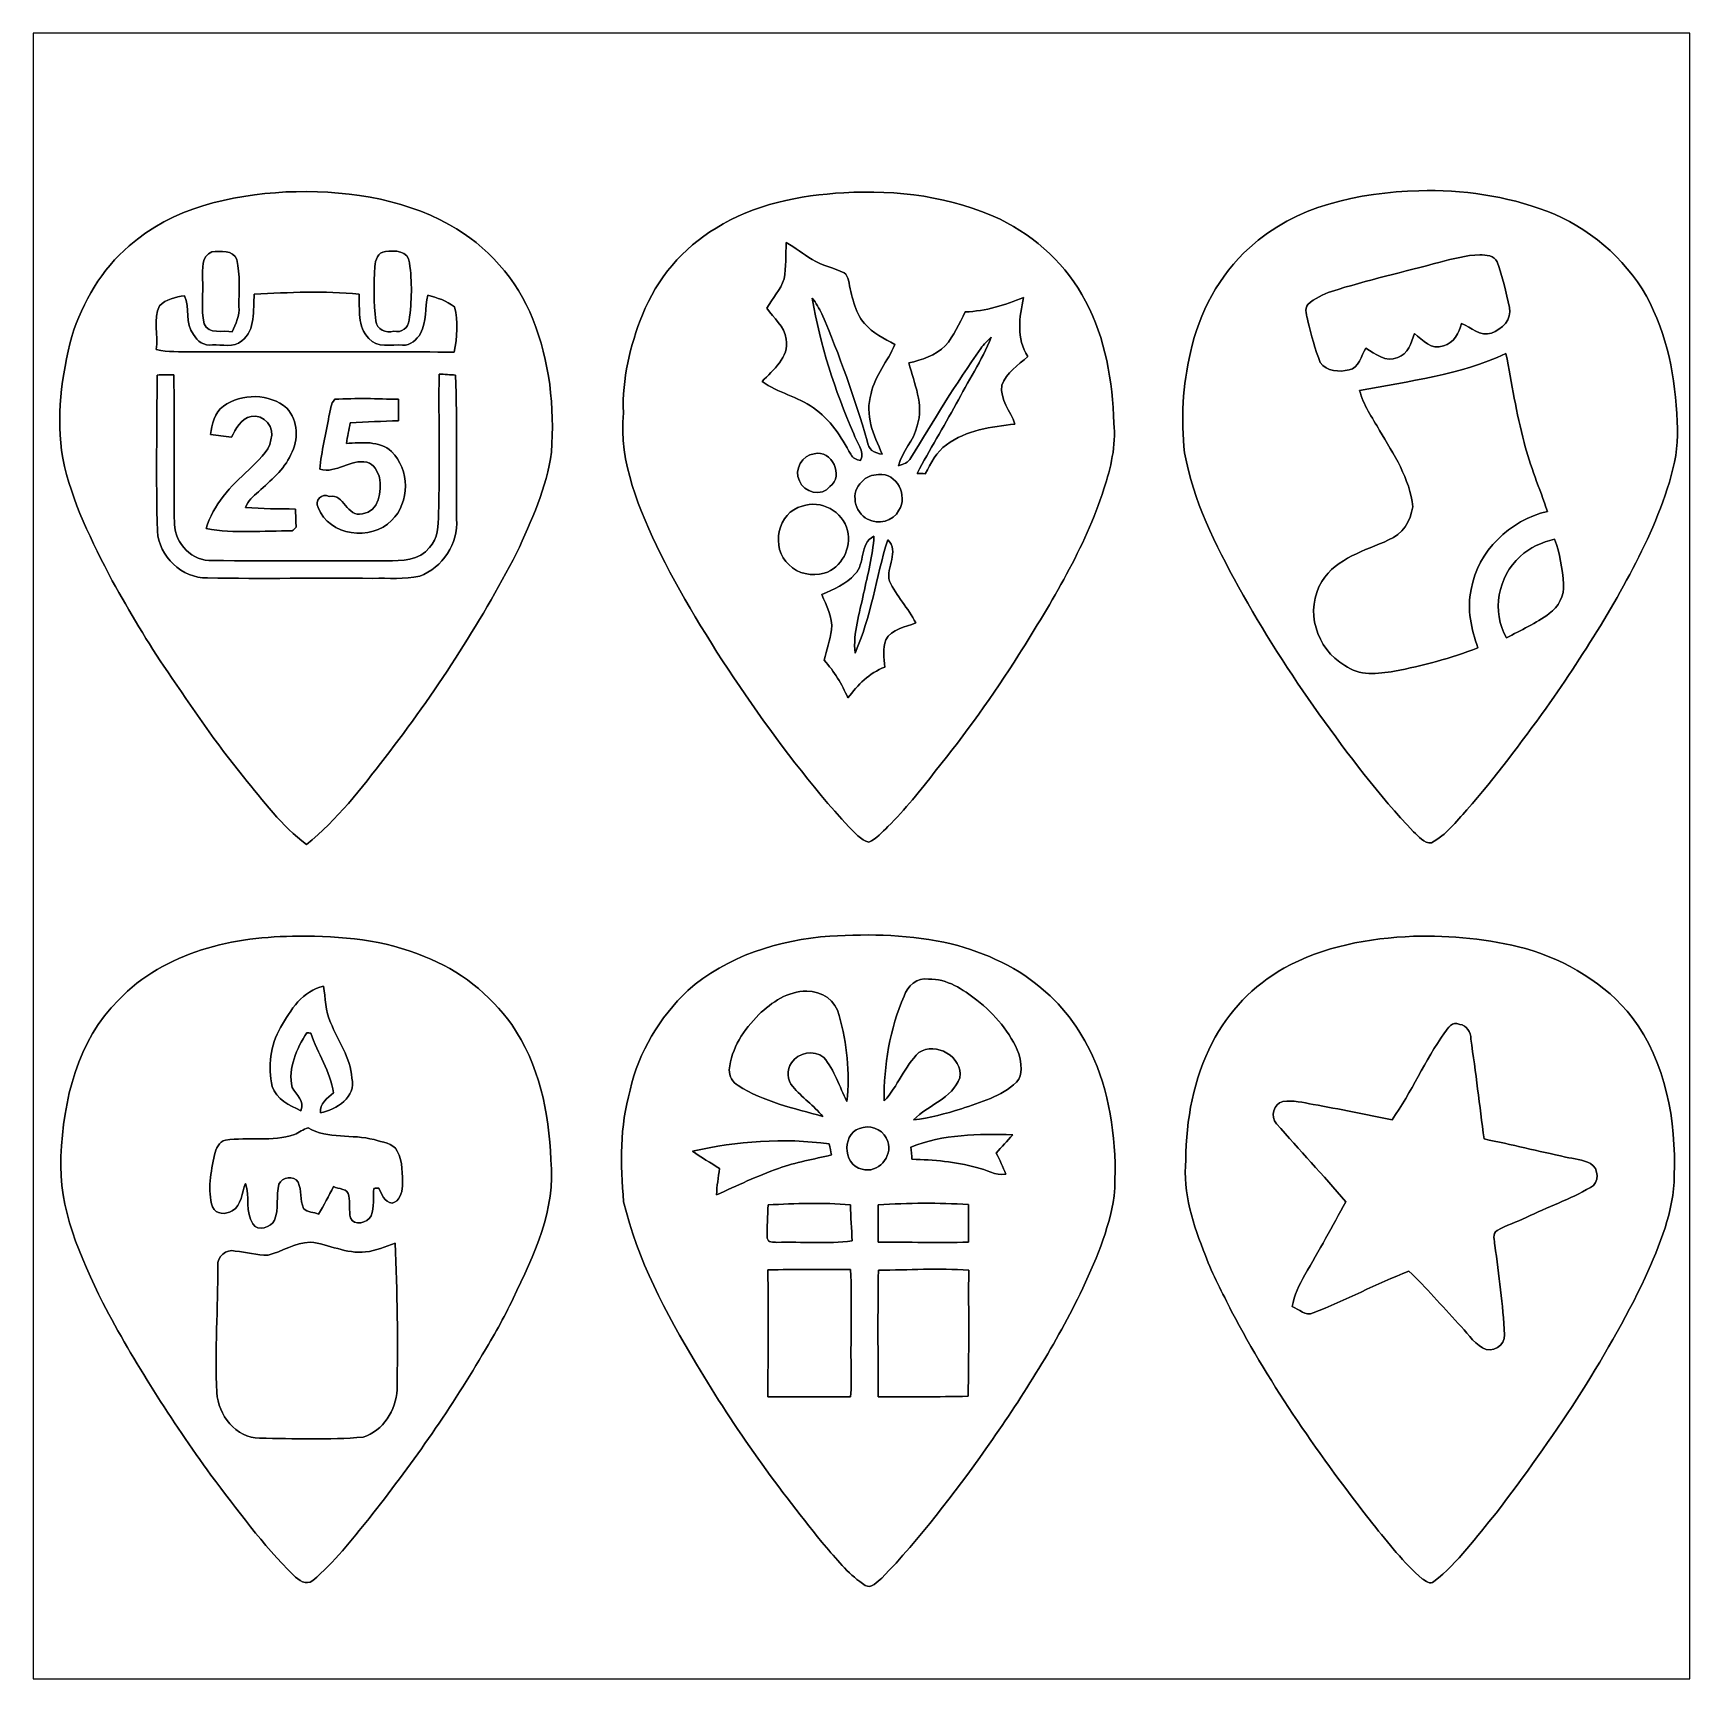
# Model space of a CAD drawing. Header units: centimetres. Extents: x -16.8 to 16.8, y -16.7 to 16.7.
import ezdxf

# ---------------------------------------------------------------- set-up
doc = ezdxf.new("R2010")
doc.units = ezdxf.units.CM
doc.header["$MEASUREMENT"] = 0
doc.layers.add('Layer 1', color=7, linetype='Continuous')

msp = doc.modelspace()

# ---------------------------------------------------------------- linework, layer by layer
at = {"layer": 'Layer 1', "color": 7}
for points, knots in [([(-16.77458, 16.66875), (-16.77458, 16.66875), (16.77458, 16.66875), (16.77458, 16.66875), (16.77458, 16.66875), (16.77458, 16.66875), (16.77458, -16.66875), (16.77458, -16.66875), (16.77458, -16.66875), (16.77458, -16.66875), (-16.77458, -16.66875), (-16.77458, -16.66875), (-16.77458, -16.66875), (-16.77458, -16.66875), (-16.77458, 16.66875), (-16.77458, 16.66875), (-16.77458, 16.66875), (-16.77458, 16.66875), (-16.77458, 16.66875), (-16.77458, 16.66875)], [0, 0, 0, 0, 0.16666667, 0.16666667, 0.16666667, 0.16666667, 0.33333333, 0.33333333, 0.33333333, 0.33333333, 0.5, 0.5, 0.5, 0.5, 0.66666667, 0.66666667, 0.66666667, 0.66666667, 1, 1, 1, 1]), ([(-14.82866, 12.35922), (-15.39134, 11.88508), (-15.77023, 11.22151), (-15.99106, 10.52618), (-15.99106, 10.52618), (-16.19991, 9.72608), (-16.31209, 8.87977), (-16.17486, 8.0578), (-16.17486, 8.0578), (-15.99636, 7.1755), (-15.58325, 6.36658), (-15.17086, 5.57495), (-15.17086, 5.57495), (-14.8209, 4.9463), (-14.45719, 4.324), (-14.04938, 3.73063), (-14.04938, 3.73063), (-13.5569, 3.00673), (-13.06724, 2.27859), (-12.51126, 1.60126), (-12.51126, 1.60126), (-12.11509, 1.12219), (-11.74538, 0.60572), (-11.23774, 0.23495), (-11.23774, 0.23495), (-10.61791, 0.73201), (-10.13107, 1.36913), (-9.64741, 1.99319), (-9.64741, 1.99319), (-8.6427, 3.29389), (-7.74277, 4.67607), (-6.98394, 6.13445), (-6.98394, 6.13445), (-6.68726, 6.79168), (-6.37434, 7.45878), (-6.27874, 8.18056), (-6.27874, 8.18056), (-6.21171, 9.09002), (-6.31578, 10.02559), (-6.65621, 10.87614), (-6.65621, 10.87614), (-6.97653, 11.68294), (-7.58472, 12.36662), (-8.34249, 12.78819), (-8.34249, 12.78819), (-9.34438, 13.34452), (-10.52795, 13.49587), (-11.65825, 13.45071), (-11.65825, 13.45071), (-12.7822, 13.38756), (-13.96612, 13.12933), (-14.82866, 12.35922), (-14.82866, 12.35922), (-14.82866, 12.35922), (-14.82866, 12.35922), (-14.82866, 12.35922)], [0, 0, 0, 0, 0.06666667, 0.06666667, 0.06666667, 0.06666667, 0.13333333, 0.13333333, 0.13333333, 0.13333333, 0.2, 0.2, 0.2, 0.2, 0.26666667, 0.26666667, 0.26666667, 0.26666667, 0.33333333, 0.33333333, 0.33333333, 0.33333333, 0.4, 0.4, 0.4, 0.4, 0.46666667, 0.46666667, 0.46666667, 0.46666667, 0.53333333, 0.53333333, 0.53333333, 0.53333333, 0.6, 0.6, 0.6, 0.6, 0.66666667, 0.66666667, 0.66666667, 0.66666667, 0.73333333, 0.73333333, 0.73333333, 0.73333333, 0.8, 0.8, 0.8, 0.8, 0.86666667, 0.86666667, 0.86666667, 0.86666667, 1, 1, 1, 1]), ([(-0.35842, 13.43519), (-1.25518, 13.38509), (-2.17593, 13.2013), (-2.94605, 12.71764), (-2.94605, 12.71764), (-3.62056, 12.32253), (-4.14655, 11.68788), (-4.43583, 10.96398), (-4.43583, 10.96398), (-4.68842, 10.33427), (-4.85034, 9.66047), (-4.82212, 8.97819), (-4.82212, 8.97819), (-4.92019, 7.96678), (-4.49545, 7.01252), (-4.07247, 6.12246), (-4.07247, 6.12246), (-3.56447, 5.1308), (-2.98344, 4.17724), (-2.34597, 3.26319), (-2.34597, 3.26319), (-1.70709, 2.32939), (-1.02129, 1.42452), (-0.25753, 0.58879), (-0.25753, 0.58879), (-0.13264, 0.48013), (-0.02258, 0.31609), (0.14958, 0.28293), (0.14958, 0.28293), (0.3048, 0.34713), (0.41557, 0.48084), (0.53375, 0.59514), (0.53375, 0.59514), (0.88406, 0.94192), (1.19309, 1.32715), (1.49472, 1.71591), (1.49472, 1.71591), (2.10114, 2.47191), (2.66841, 3.25967), (3.18735, 4.07846), (3.18735, 4.07846), (3.8541, 5.14526), (4.5212, 6.23288), (4.91031, 7.43726), (4.91031, 7.43726), (5.04578, 7.86518), (5.15973, 8.31391), (5.10857, 8.76653), (5.10857, 8.76653), (5.08952, 9.61813), (4.93818, 10.47997), (4.53602, 11.23844), (4.53602, 11.23844), (4.16384, 11.96411), (3.53589, 12.54019), (2.80705, 12.89685), (2.80705, 12.89685), (1.82492, 13.36005), (0.7179, 13.49763), (-0.35842, 13.43519), (-0.35842, 13.43519), (-0.35842, 13.43519), (-0.35842, 13.43519), (-0.35842, 13.43519)], [0, 0, 0, 0, 0.05882353, 0.05882353, 0.05882353, 0.05882353, 0.11764706, 0.11764706, 0.11764706, 0.11764706, 0.17647059, 0.17647059, 0.17647059, 0.17647059, 0.23529412, 0.23529412, 0.23529412, 0.23529412, 0.29411765, 0.29411765, 0.29411765, 0.29411765, 0.35294118, 0.35294118, 0.35294118, 0.35294118, 0.41176471, 0.41176471, 0.41176471, 0.41176471, 0.47058824, 0.47058824, 0.47058824, 0.47058824, 0.52941176, 0.52941176, 0.52941176, 0.52941176, 0.58823529, 0.58823529, 0.58823529, 0.58823529, 0.64705882, 0.64705882, 0.64705882, 0.64705882, 0.70588235, 0.70588235, 0.70588235, 0.70588235, 0.76470588, 0.76470588, 0.76470588, 0.76470588, 0.82352941, 0.82352941, 0.82352941, 0.82352941, 0.88235294, 0.88235294, 0.88235294, 0.88235294, 1, 1, 1, 1]), ([(11.28818, 13.47399), (10.06934, 13.44401), (8.77993, 13.17307), (7.85777, 12.32112), (7.85777, 12.32112), (7.24147, 11.76726), (6.83225, 11.00702), (6.66327, 10.19951), (6.66327, 10.19951), (6.50099, 9.53629), (6.46465, 8.84449), (6.54403, 8.16681), (6.54403, 8.16681), (6.71795, 7.19808), (7.16245, 6.30379), (7.63764, 5.45112), (7.63764, 5.45112), (8.12447, 4.55965), (8.67727, 3.70628), (9.26359, 2.87726), (9.26359, 2.87726), (9.86226, 2.0507), (10.47221, 1.22802), (11.17812, 0.48895), (11.17812, 0.48895), (11.2843, 0.39864), (11.38943, 0.25153), (11.54501, 0.26917), (11.54501, 0.26917), (11.83746, 0.42721), (12.03925, 0.69532), (12.26009, 0.93416), (12.26009, 0.93416), (12.83441, 1.58997), (13.35229, 2.292), (13.86593, 2.99544), (13.86593, 2.99544), (14.67414, 4.16066), (15.44461, 5.36257), (16.02458, 6.66009), (16.02458, 6.66009), (16.29657, 7.33954), (16.58373, 8.05392), (16.51776, 8.80075), (16.51776, 8.80075), (16.48636, 9.6774), (16.31527, 10.56605), (15.89405, 11.34251), (15.89405, 11.34251), (15.44391, 12.12674), (14.71789, 12.73845), (13.87546, 13.06336), (13.87546, 13.06336), (13.05278, 13.37204), (12.16554, 13.50539), (11.28818, 13.47399), (11.28818, 13.47399), (11.28818, 13.47399), (11.28818, 13.47399), (11.28818, 13.47399)], [0, 0, 0, 0, 0.0625, 0.0625, 0.0625, 0.0625, 0.125, 0.125, 0.125, 0.125, 0.1875, 0.1875, 0.1875, 0.1875, 0.25, 0.25, 0.25, 0.25, 0.3125, 0.3125, 0.3125, 0.3125, 0.375, 0.375, 0.375, 0.375, 0.4375, 0.4375, 0.4375, 0.4375, 0.5, 0.5, 0.5, 0.5, 0.5625, 0.5625, 0.5625, 0.5625, 0.625, 0.625, 0.625, 0.625, 0.6875, 0.6875, 0.6875, 0.6875, 0.75, 0.75, 0.75, 0.75, 0.8125, 0.8125, 0.8125, 0.8125, 0.875, 0.875, 0.875, 0.875, 1, 1, 1, 1]), ([(-1.52294, 12.42483), (-1.3402, 12.32641), (-1.1811, 12.19129), (-1.00224, 12.08617), (-1.00224, 12.08617), (-0.80328, 11.95705), (-0.56198, 11.92071), (-0.35348, 11.81135), (-0.35348, 11.81135), (-0.29774, 11.78384), (-0.28363, 11.71751), (-0.26635, 11.66354), (-0.26635, 11.66354), (-0.19226, 11.36121), (-0.15169, 11.02924), (0.06138, 10.78547), (0.06138, 10.78547), (0.22437, 10.59109), (0.45896, 10.4842), (0.67486, 10.36038), (0.67486, 10.36038), (0.5334, 10.01995), (0.26882, 9.73843), (0.19579, 9.36696), (0.19579, 9.36696), (0.05962, 8.93692), (0.24377, 8.52487), (0.42086, 8.14317), (0.42086, 8.14317), (0.26317, 8.14952), (0.12453, 8.2423), (0.11677, 8.40987), (0.11677, 8.40987), (-0.14288, 9.2837), (-0.44344, 10.14518), (-0.80257, 10.98303), (-0.80257, 10.98303), (-0.8569, 11.0938), (-0.92004, 11.19999), (-0.99589, 11.29736), (-0.99589, 11.29736), (-0.84279, 10.35156), (-0.53799, 9.43222), (-0.15769, 8.55416), (-0.15769, 8.55416), (-0.10266, 8.38376), (0.07338, 8.20279), (-0.01764, 8.01405), (-0.01764, 8.01405), (-0.09772, 8.02675), (-0.18239, 8.05886), (-0.21872, 8.13717), (-0.21872, 8.13717), (-0.40993, 8.49207), (-0.63571, 8.84696), (-0.97402, 9.07944), (-0.97402, 9.07944), (-1.29364, 9.30522), (-1.69369, 9.38107), (-2.01119, 9.61072), (-2.01119, 9.61072), (-1.79211, 9.84991), (-1.45768, 10.10038), (-1.52541, 10.4708), (-1.52541, 10.4708), (-1.56069, 10.73115), (-1.78364, 10.89201), (-1.91664, 11.09874), (-1.91664, 11.09874), (-1.80481, 11.29736), (-1.63618, 11.46881), (-1.56739, 11.69035), (-1.56739, 11.69035), (-1.52788, 11.93271), (-1.53529, 12.18001), (-1.52294, 12.42483)], [0, 0, 0, 0, 0.05, 0.05, 0.05, 0.05, 0.1, 0.1, 0.1, 0.1, 0.15, 0.15, 0.15, 0.15, 0.2, 0.2, 0.2, 0.2, 0.25, 0.25, 0.25, 0.25, 0.3, 0.3, 0.3, 0.3, 0.35, 0.35, 0.35, 0.35, 0.4, 0.4, 0.4, 0.4, 0.45, 0.45, 0.45, 0.45, 0.5, 0.5, 0.5, 0.5, 0.55, 0.55, 0.55, 0.55, 0.6, 0.6, 0.6, 0.6, 0.65, 0.65, 0.65, 0.65, 0.7, 0.7, 0.7, 0.7, 0.75, 0.75, 0.75, 0.75, 0.8, 0.8, 0.8, 0.8, 0.85, 0.85, 0.85, 0.85, 0.9, 0.9, 0.9, 0.9, 1, 1, 1, 1]), ([(-13.15297, 12.2361), (-12.98575, 12.25303), (-12.72187, 12.28019), (-12.65026, 12.08017), (-12.65026, 12.08017), (-12.579, 11.77008), (-12.60828, 11.44446), (-12.60757, 11.12873), (-12.60757, 11.12873), (-12.58535, 10.94422), (-12.67319, 10.78089), (-12.74163, 10.61826), (-12.74163, 10.61826), (-12.91661, 10.65953), (-13.23199, 10.54876), (-13.30995, 10.7823), (-13.30995, 10.7823), (-13.38298, 11.08004), (-13.32124, 11.3919), (-13.34488, 11.69529), (-13.34488, 11.69529), (-13.34206, 11.87732), (-13.36993, 12.16166), (-13.15297, 12.2361)], [0, 0, 0, 0, 0.14285714, 0.14285714, 0.14285714, 0.14285714, 0.28571429, 0.28571429, 0.28571429, 0.28571429, 0.42857143, 0.42857143, 0.42857143, 0.42857143, 0.57142857, 0.57142857, 0.57142857, 0.57142857, 0.71428571, 0.71428571, 0.71428571, 0.71428571, 1, 1, 1, 1]), ([(-9.64212, 12.24209), (-9.46503, 12.27208), (-9.16164, 12.26467), (-9.15458, 12.01314), (-9.15458, 12.01314), (-9.09496, 11.63073), (-9.10731, 11.23527), (-9.15988, 10.85215), (-9.15988, 10.85215), (-9.17258, 10.69869), (-9.31192, 10.59039), (-9.47279, 10.63272), (-9.47279, 10.63272), (-9.6333, 10.57416), (-9.81816, 10.67188), (-9.83474, 10.84086), (-9.83474, 10.84086), (-9.88095, 11.20528), (-9.87249, 11.57534), (-9.85485, 11.94117), (-9.85485, 11.94117), (-9.84462, 12.06747), (-9.79276, 12.23327), (-9.64212, 12.24209)], [0, 0, 0, 0, 0.14285714, 0.14285714, 0.14285714, 0.14285714, 0.28571429, 0.28571429, 0.28571429, 0.28571429, 0.42857143, 0.42857143, 0.42857143, 0.42857143, 0.57142857, 0.57142857, 0.57142857, 0.57142857, 0.71428571, 0.71428571, 0.71428571, 0.71428571, 1, 1, 1, 1]), ([(11.71646, 12.02937), (11.97892, 12.09604), (12.24562, 12.17154), (12.51902, 12.17824), (12.51902, 12.17824), (12.64708, 12.16907), (12.81606, 12.17119), (12.87498, 12.03431), (12.87498, 12.03431), (12.97234, 11.73021), (13.05842, 11.42153), (13.12227, 11.10862), (13.12227, 11.10862), (13.17872, 10.87508), (12.96247, 10.66447), (12.75856, 10.59109), (12.75856, 10.59109), (12.53243, 10.51736), (12.34369, 10.70187), (12.15319, 10.79006), (12.15319, 10.79006), (12.09252, 10.60415), (11.99656, 10.37978), (11.78525, 10.33462), (11.78525, 10.33462), (11.53901, 10.23867), (11.36474, 10.44822), (11.19576, 10.58157), (11.19576, 10.58157), (11.13649, 10.3946), (11.06876, 10.16353), (10.85885, 10.09685), (10.85885, 10.09685), (10.61402, 9.98996), (10.40941, 10.17376), (10.21186, 10.28665), (10.21186, 10.28665), (10.11379, 10.13636), (10.07816, 9.88977), (9.87354, 9.84603), (9.87354, 9.84603), (9.6774, 9.79911), (9.41917, 9.81604), (9.29111, 9.99384), (9.29111, 9.99384), (9.18175, 10.26654), (9.10872, 10.55264), (9.03746, 10.83733), (9.03746, 10.83733), (9.01876, 10.94246), (8.96479, 11.07687), (9.03958, 11.17459), (9.03958, 11.17459), (9.17787, 11.29312), (9.34367, 11.38202), (9.5183, 11.436), (9.5183, 11.436), (10.24149, 11.66707), (10.98338, 11.83252), (11.71646, 12.02937)], [0, 0, 0, 0, 0.0625, 0.0625, 0.0625, 0.0625, 0.125, 0.125, 0.125, 0.125, 0.1875, 0.1875, 0.1875, 0.1875, 0.25, 0.25, 0.25, 0.25, 0.3125, 0.3125, 0.3125, 0.3125, 0.375, 0.375, 0.375, 0.375, 0.4375, 0.4375, 0.4375, 0.4375, 0.5, 0.5, 0.5, 0.5, 0.5625, 0.5625, 0.5625, 0.5625, 0.625, 0.625, 0.625, 0.625, 0.6875, 0.6875, 0.6875, 0.6875, 0.75, 0.75, 0.75, 0.75, 0.8125, 0.8125, 0.8125, 0.8125, 0.875, 0.875, 0.875, 0.875, 1, 1, 1, 1]), ([(-12.29536, 11.38061), (-11.59016, 11.41906), (-10.87826, 11.44729), (-10.17341, 11.38202), (-10.17341, 11.38202), (-10.15683, 11.07863), (-10.21468, 10.71951), (-9.97726, 10.48385), (-9.97726, 10.48385), (-9.81886, 10.27642), (-9.51512, 10.37272), (-9.29393, 10.34768), (-9.29393, 10.34768), (-9.13553, 10.34027), (-9.00501, 10.45845), (-8.92704, 10.58545), (-8.92704, 10.58545), (-8.81133, 10.82922), (-8.83744, 11.10297), (-8.78311, 11.36015), (-8.78311, 11.36015), (-8.5919, 11.31147), (-8.40211, 11.24585), (-8.24336, 11.12414), (-8.24336, 11.12414), (-8.16222, 10.82922), (-8.19221, 10.50713), (-8.24583, 10.20762), (-8.24583, 10.20762), (-10.01889, 10.21786), (-11.7916, 10.21327), (-13.56431, 10.20939), (-13.56431, 10.20939), (-13.80278, 10.21891), (-14.04585, 10.20304), (-14.28009, 10.25701), (-14.28009, 10.25701), (-14.24234, 10.54735), (-14.34148, 10.87332), (-14.21589, 11.14743), (-14.21589, 11.14743), (-14.08183, 11.27196), (-13.88886, 11.33299), (-13.70789, 11.34427), (-13.70789, 11.34427), (-13.59253, 11.10015), (-13.70648, 10.79077), (-13.52656, 10.56711), (-13.52656, 10.56711), (-13.45565, 10.42529), (-13.30537, 10.32792), (-13.14133, 10.35332), (-13.14133, 10.35332), (-12.94941, 10.36285), (-12.71129, 10.28912), (-12.55113, 10.43481), (-12.55113, 10.43481), (-12.26009, 10.65883), (-12.32711, 11.05711), (-12.29536, 11.38061)], [0, 0, 0, 0, 0.0625, 0.0625, 0.0625, 0.0625, 0.125, 0.125, 0.125, 0.125, 0.1875, 0.1875, 0.1875, 0.1875, 0.25, 0.25, 0.25, 0.25, 0.3125, 0.3125, 0.3125, 0.3125, 0.375, 0.375, 0.375, 0.375, 0.4375, 0.4375, 0.4375, 0.4375, 0.5, 0.5, 0.5, 0.5, 0.5625, 0.5625, 0.5625, 0.5625, 0.625, 0.625, 0.625, 0.625, 0.6875, 0.6875, 0.6875, 0.6875, 0.75, 0.75, 0.75, 0.75, 0.8125, 0.8125, 0.8125, 0.8125, 0.875, 0.875, 0.875, 0.875, 1, 1, 1, 1]), ([(2.1022, 11.02148), (2.51425, 11.03595), (2.90407, 11.16259), (3.2833, 11.31217), (3.2833, 11.31217), (3.1937, 10.91671), (3.13302, 10.47503), (3.3655, 10.11767), (3.3655, 10.11767), (3.17253, 9.94339), (2.93335, 9.79346), (2.84162, 9.53629), (2.84162, 9.53629), (2.80211, 9.24207), (3.01343, 9.00994), (3.10833, 8.74889), (3.10833, 8.74889), (2.6289, 8.69315), (2.12055, 8.62965), (1.72191, 8.33085), (1.72191, 8.33085), (1.5113, 8.19185), (1.41534, 7.95091), (1.28729, 7.74382), (1.28729, 7.74382), (1.23402, 7.74629), (1.18075, 7.74841), (1.12818, 7.75088), (1.12818, 7.75088), (1.37442, 8.22889), (1.66476, 8.68327), (1.91735, 9.15811), (1.91735, 9.15811), (2.15583, 9.6072), (2.43699, 10.03512), (2.62819, 10.50819), (2.62819, 10.50819), (2.55023, 10.44011), (2.47615, 10.36673), (2.41723, 10.28136), (2.41723, 10.28136), (1.90747, 9.56769), (1.46015, 8.81204), (1.00013, 8.06626), (1.00013, 8.06626), (0.95074, 7.9689), (0.84737, 7.92974), (0.74789, 7.9061), (0.74789, 7.9061), (0.81562, 8.20102), (1.06786, 8.41234), (1.12677, 8.71149), (1.12677, 8.71149), (1.27, 9.14576), (1.06504, 9.57051), (0.96061, 9.98679), (0.96061, 9.98679), (1.22379, 10.05346), (1.49825, 10.13636), (1.6951, 10.33427), (1.6951, 10.33427), (1.8736, 10.53536), (1.97908, 10.78547), (2.1022, 11.02148)], [0, 0, 0, 0, 0.05882353, 0.05882353, 0.05882353, 0.05882353, 0.11764706, 0.11764706, 0.11764706, 0.11764706, 0.17647059, 0.17647059, 0.17647059, 0.17647059, 0.23529412, 0.23529412, 0.23529412, 0.23529412, 0.29411765, 0.29411765, 0.29411765, 0.29411765, 0.35294118, 0.35294118, 0.35294118, 0.35294118, 0.41176471, 0.41176471, 0.41176471, 0.41176471, 0.47058824, 0.47058824, 0.47058824, 0.47058824, 0.52941176, 0.52941176, 0.52941176, 0.52941176, 0.58823529, 0.58823529, 0.58823529, 0.58823529, 0.64705882, 0.64705882, 0.64705882, 0.64705882, 0.70588235, 0.70588235, 0.70588235, 0.70588235, 0.76470588, 0.76470588, 0.76470588, 0.76470588, 0.82352941, 0.82352941, 0.82352941, 0.82352941, 0.88235294, 0.88235294, 0.88235294, 0.88235294, 1, 1, 1, 1]), ([(10.08768, 9.43151), (11.08639, 9.62131), (12.11933, 9.74125), (13.0496, 10.17693), (13.0496, 10.17693), (13.16849, 9.57615), (13.26092, 8.96867), (13.41826, 8.376), (13.41826, 8.376), (13.53749, 7.89869), (13.73505, 7.44714), (13.88886, 6.98112), (13.88886, 6.98112), (13.13497, 6.79626), (12.47387, 6.18173), (12.34652, 5.40103), (12.34652, 5.40103), (12.2555, 5.00274), (12.3511, 4.59246), (12.48234, 4.21464), (12.48234, 4.21464), (11.93447, 4.00685), (11.3665, 3.85233), (10.79112, 3.74368), (10.79112, 3.74368), (10.45845, 3.68935), (10.07357, 3.64067), (9.78852, 3.86186), (9.78852, 3.86186), (9.20962, 4.18712), (8.96408, 4.99286), (9.32462, 5.56366), (9.32462, 5.56366), (9.62625, 6.04555), (10.19316, 6.17961), (10.674, 6.40115), (10.674, 6.40115), (10.95269, 6.51122), (11.12167, 6.78497), (11.16154, 7.07143), (11.16154, 7.07143), (11.1065, 7.64611), (10.77666, 8.13894), (10.49161, 8.62259), (10.49161, 8.62259), (10.34133, 8.884), (10.15929, 9.13412), (10.08768, 9.43151)], [0, 0, 0, 0, 0.07692308, 0.07692308, 0.07692308, 0.07692308, 0.15384615, 0.15384615, 0.15384615, 0.15384615, 0.23076923, 0.23076923, 0.23076923, 0.23076923, 0.30769231, 0.30769231, 0.30769231, 0.30769231, 0.38461538, 0.38461538, 0.38461538, 0.38461538, 0.46153846, 0.46153846, 0.46153846, 0.46153846, 0.53846154, 0.53846154, 0.53846154, 0.53846154, 0.61538462, 0.61538462, 0.61538462, 0.61538462, 0.69230769, 0.69230769, 0.69230769, 0.69230769, 0.76923077, 0.76923077, 0.76923077, 0.76923077, 0.84615385, 0.84615385, 0.84615385, 0.84615385, 1, 1, 1, 1]), ([(-14.2621, 9.74266), (-14.15133, 9.74513), (-14.03985, 9.7476), (-13.92873, 9.74725), (-13.92873, 9.74725), (-13.89768, 8.73795), (-13.93366, 7.7283), (-13.91391, 6.71901), (-13.91391, 6.71901), (-13.89521, 6.3246), (-13.54984, 5.96089), (-13.14097, 5.98593), (-13.14097, 5.98593), (-11.96516, 5.96688), (-10.78865, 5.98629), (-9.61249, 5.97711), (-9.61249, 5.97711), (-9.31651, 5.98029), (-8.94362, 5.9817), (-8.75136, 6.24805), (-8.75136, 6.24805), (-8.56686, 6.42549), (-8.58273, 6.69819), (-8.56298, 6.93279), (-8.56298, 6.93279), (-8.54004, 7.87506), (-8.56298, 8.81839), (-8.55416, 9.76101), (-8.55416, 9.76101), (-8.44303, 9.75607), (-8.32979, 9.74972), (-8.21831, 9.74231), (-8.21831, 9.74231), (-8.18903, 8.77041), (-8.20491, 7.7978), (-8.19961, 6.82554), (-8.19961, 6.82554), (-8.15728, 6.32848), (-8.48924, 5.84553), (-8.94574, 5.66561), (-8.94574, 5.66561), (-9.25724, 5.60211), (-9.58003, 5.63245), (-9.89542, 5.62363), (-9.89542, 5.62363), (-11.01231, 5.63915), (-12.12991, 5.60846), (-13.24645, 5.63563), (-13.24645, 5.63563), (-13.76292, 5.61834), (-14.22823, 6.07307), (-14.25646, 6.58319), (-14.25646, 6.58319), (-14.28891, 7.63552), (-14.26845, 8.68962), (-14.2621, 9.74266)], [0, 0, 0, 0, 0.06666667, 0.06666667, 0.06666667, 0.06666667, 0.13333333, 0.13333333, 0.13333333, 0.13333333, 0.2, 0.2, 0.2, 0.2, 0.26666667, 0.26666667, 0.26666667, 0.26666667, 0.33333333, 0.33333333, 0.33333333, 0.33333333, 0.4, 0.4, 0.4, 0.4, 0.46666667, 0.46666667, 0.46666667, 0.46666667, 0.53333333, 0.53333333, 0.53333333, 0.53333333, 0.6, 0.6, 0.6, 0.6, 0.66666667, 0.66666667, 0.66666667, 0.66666667, 0.73333333, 0.73333333, 0.73333333, 0.73333333, 0.8, 0.8, 0.8, 0.8, 0.86666667, 0.86666667, 0.86666667, 0.86666667, 1, 1, 1, 1]), ([(-12.92154, 9.11049), (-12.55042, 9.37683), (-11.98668, 9.37719), (-11.63638, 9.07097), (-11.63638, 9.07097), (-11.40778, 8.81627), (-11.39296, 8.42469), (-11.55488, 8.13259), (-11.55488, 8.13259), (-11.6967, 7.82285), (-11.96481, 7.60095), (-12.21317, 7.37941), (-12.21317, 7.37941), (-12.31194, 7.28521), (-12.43365, 7.19702), (-12.47246, 7.05908), (-12.47246, 7.05908), (-12.13626, 7.03016), (-11.7983, 7.03545), (-11.46104, 7.02804), (-11.46104, 7.02804), (-11.45822, 6.93561), (-11.45293, 6.75111), (-11.45011, 6.65868), (-11.45011, 6.65868), (-11.47586, 6.63434), (-11.50161, 6.60964), (-11.52737, 6.58495), (-11.52737, 6.58495), (-12.10733, 6.59412), (-12.69965, 6.52286), (-13.27326, 6.63187), (-13.27326, 6.63187), (-13.12721, 7.11447), (-12.77655, 7.49406), (-12.4079, 7.82179), (-12.4079, 7.82179), (-12.24068, 8.00488), (-12.00185, 8.16857), (-11.95846, 8.42927), (-11.95846, 8.42927), (-11.86568, 8.67586), (-12.10134, 8.95773), (-12.36098, 8.90235), (-12.36098, 8.90235), (-12.57159, 8.86742), (-12.66331, 8.64658), (-12.76068, 8.48184), (-12.76068, 8.48184), (-12.90144, 8.49842), (-13.04184, 8.51747), (-13.18189, 8.53687), (-13.18189, 8.53687), (-13.15544, 8.74571), (-13.10323, 8.97961), (-12.92154, 9.11049)], [0, 0, 0, 0, 0.06666667, 0.06666667, 0.06666667, 0.06666667, 0.13333333, 0.13333333, 0.13333333, 0.13333333, 0.2, 0.2, 0.2, 0.2, 0.26666667, 0.26666667, 0.26666667, 0.26666667, 0.33333333, 0.33333333, 0.33333333, 0.33333333, 0.4, 0.4, 0.4, 0.4, 0.46666667, 0.46666667, 0.46666667, 0.46666667, 0.53333333, 0.53333333, 0.53333333, 0.53333333, 0.6, 0.6, 0.6, 0.6, 0.66666667, 0.66666667, 0.66666667, 0.66666667, 0.73333333, 0.73333333, 0.73333333, 0.73333333, 0.8, 0.8, 0.8, 0.8, 0.86666667, 0.86666667, 0.86666667, 0.86666667, 1, 1, 1, 1]), ([(-10.66341, 9.25089), (-10.23549, 9.2777), (-9.80616, 9.26183), (-9.37789, 9.25089), (-9.37789, 9.25089), (-9.37613, 9.10661), (-9.37507, 8.96197), (-9.37507, 8.81733), (-9.37507, 8.81733), (-9.70104, 8.80427), (-10.027, 8.79581), (-10.35191, 8.77288), (-10.35191, 8.77288), (-10.37908, 8.63529), (-10.40624, 8.49701), (-10.43199, 8.35872), (-10.43199, 8.35872), (-10.11943, 8.36965), (-9.77053, 8.42257), (-9.51548, 8.19291), (-9.51548, 8.19291), (-9.14823, 7.83026), (-9.14012, 7.16245), (-9.51442, 6.79803), (-9.51442, 6.79803), (-9.92999, 6.37399), (-10.78265, 6.47488), (-11.00314, 7.06085), (-11.00314, 7.06085), (-11.08216, 7.19349), (-10.93117, 7.36494), (-10.77771, 7.28416), (-10.77771, 7.28416), (-10.46656, 7.34554), (-10.42846, 6.85059), (-10.10708, 6.93138), (-10.10708, 6.93138), (-9.76101, 6.97054), (-9.71268, 7.39563), (-9.75889, 7.66833), (-9.75889, 7.66833), (-9.80334, 7.79427), (-9.87531, 7.93997), (-10.01536, 7.97772), (-10.01536, 7.97772), (-10.35156, 8.0458), (-10.62814, 7.74241), (-10.96821, 7.83378), (-10.96821, 7.83378), (-10.93717, 8.19679), (-10.84898, 8.55133), (-10.78336, 8.9087), (-10.78336, 8.9087), (-10.75126, 9.02511), (-10.75725, 9.16446), (-10.66341, 9.25089)], [0, 0, 0, 0, 0.06666667, 0.06666667, 0.06666667, 0.06666667, 0.13333333, 0.13333333, 0.13333333, 0.13333333, 0.2, 0.2, 0.2, 0.2, 0.26666667, 0.26666667, 0.26666667, 0.26666667, 0.33333333, 0.33333333, 0.33333333, 0.33333333, 0.4, 0.4, 0.4, 0.4, 0.46666667, 0.46666667, 0.46666667, 0.46666667, 0.53333333, 0.53333333, 0.53333333, 0.53333333, 0.6, 0.6, 0.6, 0.6, 0.66666667, 0.66666667, 0.66666667, 0.66666667, 0.73333333, 0.73333333, 0.73333333, 0.73333333, 0.8, 0.8, 0.8, 0.8, 0.86666667, 0.86666667, 0.86666667, 0.86666667, 1, 1, 1, 1]), ([(-0.95603, 8.14952), (-0.60678, 8.23595), (-0.34114, 7.69973), (-0.64064, 7.48453), (-0.64064, 7.48453), (-0.79516, 7.2711), (-1.17757, 7.35753), (-1.25483, 7.60024), (-1.25483, 7.60024), (-1.37936, 7.82179), (-1.19874, 8.12236), (-0.95603, 8.14952)], [0, 0, 0, 0, 0.25, 0.25, 0.25, 0.25, 0.5, 0.5, 0.5, 0.5, 1, 1, 1, 1]), ([(0.34608, 7.7276), (0.71579, 7.76393), (0.94544, 7.2958), (0.75741, 7.00334), (0.75741, 7.00334), (0.6417, 6.78145), (0.33514, 6.69784), (0.12241, 6.82484), (0.12241, 6.82484), (-0.14676, 6.95254), (-0.22966, 7.38082), (0.00564, 7.57872), (0.00564, 7.57872), (0.08608, 7.68279), (0.21872, 7.72266), (0.34608, 7.7276)], [0, 0, 0, 0, 0.2, 0.2, 0.2, 0.2, 0.4, 0.4, 0.4, 0.4, 0.6, 0.6, 0.6, 0.6, 1, 1, 1, 1]), ([(-1.2005, 7.08589), (-0.82409, 7.22348), (-0.36936, 6.98006), (-0.28575, 6.59165), (-0.28575, 6.59165), (-0.19121, 6.24134), (-0.40569, 5.83424), (-0.75459, 5.72841), (-0.75459, 5.72841), (-1.00154, 5.66491), (-1.29152, 5.71006), (-1.47073, 5.90233), (-1.47073, 5.90233), (-1.84573, 6.23006), (-1.70427, 6.97124), (-1.2005, 7.08589)], [0, 0, 0, 0, 0.2, 0.2, 0.2, 0.2, 0.4, 0.4, 0.4, 0.4, 0.6, 0.6, 0.6, 0.6, 1, 1, 1, 1]), ([(-0.13264, 5.70618), (0.08255, 5.92067), (-0.04657, 6.32777), (0.25153, 6.47806), (0.25153, 6.47806), (0.23319, 6.08259), (0.12241, 5.70054), (0.04339, 5.3146), (0.04339, 5.3146), (-0.03881, 4.91737), (-0.1711, 4.52332), (-0.13123, 4.11127), (-0.13123, 4.11127), (0.19791, 4.83976), (0.29281, 5.6455), (0.53164, 6.40468), (0.53164, 6.40468), (0.77999, 6.17326), (0.48789, 5.84482), (0.56374, 5.57036), (0.56374, 5.57036), (0.70626, 5.26627), (0.94509, 5.02214), (1.0982, 4.7244), (1.0982, 4.7244), (0.89147, 4.63162), (0.60819, 4.60093), (0.49071, 4.37868), (0.49071, 4.37868), (0.42263, 4.20405), (0.45508, 4.00897), (0.46955, 3.82693), (0.46955, 3.82693), (0.15734, 3.70628), (-0.07514, 3.46534), (-0.27517, 3.20499), (-0.27517, 3.20499), (-0.39829, 3.4798), (-0.55069, 3.74121), (-0.75389, 3.96487), (-0.75389, 3.96487), (-0.71226, 4.17301), (-0.63041, 4.37162), (-0.60925, 4.58399), (-0.60925, 4.58399), (-0.57432, 4.84046), (-0.71896, 5.06765), (-0.8001, 5.29907), (-0.8001, 5.29907), (-0.55704, 5.39538), (-0.31433, 5.51321), (-0.13264, 5.70618)], [0, 0, 0, 0, 0.07142857, 0.07142857, 0.07142857, 0.07142857, 0.14285714, 0.14285714, 0.14285714, 0.14285714, 0.21428571, 0.21428571, 0.21428571, 0.21428571, 0.28571429, 0.28571429, 0.28571429, 0.28571429, 0.35714286, 0.35714286, 0.35714286, 0.35714286, 0.42857143, 0.42857143, 0.42857143, 0.42857143, 0.5, 0.5, 0.5, 0.5, 0.57142857, 0.57142857, 0.57142857, 0.57142857, 0.64285714, 0.64285714, 0.64285714, 0.64285714, 0.71428571, 0.71428571, 0.71428571, 0.71428571, 0.78571429, 0.78571429, 0.78571429, 0.78571429, 0.85714286, 0.85714286, 0.85714286, 0.85714286, 1, 1, 1, 1]), ([(13.33817, 6.06531), (13.52726, 6.25369), (13.78162, 6.34894), (14.03315, 6.42126), (14.03315, 6.42126), (14.14498, 6.13022), (14.19013, 5.81731), (14.21765, 5.50792), (14.21765, 5.50792), (14.23811, 5.27332), (14.11499, 5.04754), (13.92802, 4.91067), (13.92802, 4.91067), (13.65638, 4.71629), (13.35476, 4.57094), (13.05842, 4.4196), (13.05842, 4.4196), (12.75962, 4.94806), (12.88309, 5.66385), (13.33817, 6.06531)], [0, 0, 0, 0, 0.16666667, 0.16666667, 0.16666667, 0.16666667, 0.33333333, 0.33333333, 0.33333333, 0.33333333, 0.5, 0.5, 0.5, 0.5, 0.66666667, 0.66666667, 0.66666667, 0.66666667, 1, 1, 1, 1]), ([(-11.40072, -1.6256), (-12.70353, -1.6189), (-14.11429, -1.93816), (-15.04244, -2.9143), (-15.04244, -2.9143), (-15.87782, -3.73733), (-16.16639, -4.94982), (-16.21049, -6.08471), (-16.21049, -6.08471), (-16.27258, -7.14163), (-15.81115, -8.12236), (-15.36524, -9.05051), (-15.36524, -9.05051), (-14.72847, -10.26971), (-13.97494, -11.42365), (-13.17554, -12.5416), (-13.17554, -12.5416), (-12.63932, -13.23481), (-12.13168, -13.95801), (-11.49879, -14.56866), (-11.49879, -14.56866), (-11.40037, -14.66885), (-11.24726, -14.78386), (-11.11109, -14.67591), (-11.11109, -14.67591), (-10.67647, -14.31043), (-10.32898, -13.85641), (-9.97056, -13.41931), (-9.97056, -13.41931), (-9.14188, -12.36063), (-8.35378, -11.26666), (-7.67891, -10.1032), (-7.67891, -10.1032), (-7.45666, -9.73102), (-7.23547, -9.35778), (-7.05661, -8.96232), (-7.05661, -8.96232), (-6.62834, -8.09272), (-6.18949, -7.1501), (-6.28862, -6.15456), (-6.28862, -6.15456), (-6.32813, -5.19818), (-6.5278, -4.21181), (-7.08413, -3.41454), (-7.08413, -3.41454), (-7.53004, -2.80247), (-8.13929, -2.30082), (-8.85437, -2.038), (-8.85437, -2.038), (-9.65553, -1.69651), (-10.53853, -1.61713), (-11.40072, -1.6256), (-11.40072, -1.6256), (-11.40072, -1.6256), (-11.40072, -1.6256), (-11.40072, -1.6256)], [0, 0, 0, 0, 0.06666667, 0.06666667, 0.06666667, 0.06666667, 0.13333333, 0.13333333, 0.13333333, 0.13333333, 0.2, 0.2, 0.2, 0.2, 0.26666667, 0.26666667, 0.26666667, 0.26666667, 0.33333333, 0.33333333, 0.33333333, 0.33333333, 0.4, 0.4, 0.4, 0.4, 0.46666667, 0.46666667, 0.46666667, 0.46666667, 0.53333333, 0.53333333, 0.53333333, 0.53333333, 0.6, 0.6, 0.6, 0.6, 0.66666667, 0.66666667, 0.66666667, 0.66666667, 0.73333333, 0.73333333, 0.73333333, 0.73333333, 0.8, 0.8, 0.8, 0.8, 0.86666667, 0.86666667, 0.86666667, 0.86666667, 1, 1, 1, 1]), ([(-0.63853, -1.62172), (-1.67428, -1.70356), (-2.72979, -2.02459), (-3.51825, -2.72591), (-3.51825, -2.72591), (-4.08728, -3.26743), (-4.51556, -3.9684), (-4.68171, -4.74063), (-4.68171, -4.74063), (-4.8955, -5.4737), (-4.88809, -6.24946), (-4.81683, -7.00299), (-4.81683, -7.00299), (-4.54237, -8.18268), (-3.95711, -9.25865), (-3.34292, -10.29194), (-3.34292, -10.29194), (-2.56681, -11.59933), (-1.67323, -12.83476), (-0.71014, -14.01057), (-0.71014, -14.01057), (-0.46496, -14.28186), (-0.23742, -14.57889), (0.07691, -14.7761), (0.07691, -14.7761), (0.20673, -14.85124), (0.31538, -14.69531), (0.41275, -14.62969), (0.41275, -14.62969), (1.18674, -13.81795), (1.86902, -12.92366), (2.52024, -12.01173), (2.52024, -12.01173), (3.22192, -11.00772), (3.88479, -9.97268), (4.42524, -8.87166), (4.42524, -8.87166), (4.72793, -8.23842), (5.01227, -7.58472), (5.11739, -6.88587), (5.11739, -6.88587), (5.17984, -6.00146), (5.08388, -5.09482), (4.77097, -4.26156), (4.77097, -4.26156), (4.54131, -3.69288), (4.19911, -3.16089), (3.73239, -2.75837), (3.73239, -2.75837), (3.19828, -2.26448), (2.51566, -1.95968), (1.81716, -1.78118), (1.81716, -1.78118), (1.01459, -1.58997), (0.18133, -1.57621), (-0.63853, -1.62172), (-0.63853, -1.62172), (-0.63853, -1.62172), (-0.63853, -1.62172), (-0.63853, -1.62172)], [0, 0, 0, 0, 0.0625, 0.0625, 0.0625, 0.0625, 0.125, 0.125, 0.125, 0.125, 0.1875, 0.1875, 0.1875, 0.1875, 0.25, 0.25, 0.25, 0.25, 0.3125, 0.3125, 0.3125, 0.3125, 0.375, 0.375, 0.375, 0.375, 0.4375, 0.4375, 0.4375, 0.4375, 0.5, 0.5, 0.5, 0.5, 0.5625, 0.5625, 0.5625, 0.5625, 0.625, 0.625, 0.625, 0.625, 0.6875, 0.6875, 0.6875, 0.6875, 0.75, 0.75, 0.75, 0.75, 0.8125, 0.8125, 0.8125, 0.8125, 0.875, 0.875, 0.875, 0.875, 1, 1, 1, 1]), ([(11.17706, -1.62631), (10.27289, -1.66405), (9.35179, -1.8288), (8.55416, -2.27471), (8.55416, -2.27471), (7.93256, -2.61938), (7.42456, -3.15524), (7.09895, -3.78566), (7.09895, -3.78566), (6.72959, -4.51697), (6.56802, -5.34), (6.56907, -6.15632), (6.56907, -6.15632), (6.50311, -6.8266), (6.71583, -7.48277), (6.96736, -8.09449), (6.96736, -8.09449), (7.10353, -8.48924), (7.31555, -8.85014), (7.49441, -9.22584), (7.49441, -9.22584), (8.29874, -10.75267), (9.29252, -12.17154), (10.35332, -13.52973), (10.35332, -13.52973), (10.674, -13.91144), (10.96998, -14.32137), (11.35662, -14.64134), (11.35662, -14.64134), (11.41906, -14.6812), (11.52066, -14.76657), (11.59298, -14.69813), (11.59298, -14.69813), (12.08405, -14.30726), (12.45447, -13.79044), (12.85064, -13.30889), (12.85064, -13.30889), (13.99575, -11.81347), (15.05691, -10.24149), (15.87253, -8.53934), (15.87253, -8.53934), (16.15863, -7.88282), (16.45497, -7.20337), (16.45814, -6.47418), (16.45814, -6.47418), (16.49695, -5.36081), (16.29022, -4.17759), (15.60583, -3.26813), (15.60583, -3.26813), (15.06714, -2.57457), (14.27515, -2.12372), (13.44542, -1.87078), (13.44542, -1.87078), (12.70564, -1.68557), (11.93941, -1.60479), (11.17706, -1.62631)], [0, 0, 0, 0, 0.06666667, 0.06666667, 0.06666667, 0.06666667, 0.13333333, 0.13333333, 0.13333333, 0.13333333, 0.2, 0.2, 0.2, 0.2, 0.26666667, 0.26666667, 0.26666667, 0.26666667, 0.33333333, 0.33333333, 0.33333333, 0.33333333, 0.4, 0.4, 0.4, 0.4, 0.46666667, 0.46666667, 0.46666667, 0.46666667, 0.53333333, 0.53333333, 0.53333333, 0.53333333, 0.6, 0.6, 0.6, 0.6, 0.66666667, 0.66666667, 0.66666667, 0.66666667, 0.73333333, 0.73333333, 0.73333333, 0.73333333, 0.8, 0.8, 0.8, 0.8, 0.86666667, 0.86666667, 0.86666667, 0.86666667, 1, 1, 1, 1]), ([(-11.76443, -3.47486), (-11.56582, -3.12244), (-11.31464, -2.72697), (-10.89131, -2.6349), (-10.89131, -2.6349), (-10.85497, -2.88219), (-10.85885, -3.1429), (-10.74984, -3.37361), (-10.74984, -3.37361), (-10.60556, -3.74685), (-10.33921, -4.08587), (-10.32369, -4.49897), (-10.32369, -4.49897), (-10.22103, -4.88068), (-10.6366, -5.14244), (-10.95834, -5.20347), (-10.95834, -5.20347), (-10.96786, -5.01156), (-10.81934, -4.90396), (-10.69269, -4.79637), (-10.69269, -4.79637), (-10.75443, -4.36386), (-11.01972, -3.99979), (-11.14848, -3.58846), (-11.14848, -3.58846), (-11.17, -3.58634), (-11.21339, -3.58175), (-11.23491, -3.57928), (-11.23491, -3.57928), (-11.43635, -3.90772), (-11.61944, -4.29119), (-11.52948, -4.68736), (-11.52948, -4.68736), (-11.44729, -4.83658), (-11.26702, -4.97064), (-11.35592, -5.15902), (-11.35592, -5.15902), (-11.58558, -5.04719), (-11.84557, -4.9336), (-11.93271, -4.66725), (-11.93271, -4.66725), (-12.02796, -4.26614), (-11.97116, -3.83223), (-11.76443, -3.47486)], [0, 0, 0, 0, 0.08333333, 0.08333333, 0.08333333, 0.08333333, 0.16666667, 0.16666667, 0.16666667, 0.16666667, 0.25, 0.25, 0.25, 0.25, 0.33333333, 0.33333333, 0.33333333, 0.33333333, 0.41666667, 0.41666667, 0.41666667, 0.41666667, 0.5, 0.5, 0.5, 0.5, 0.58333333, 0.58333333, 0.58333333, 0.58333333, 0.66666667, 0.66666667, 0.66666667, 0.66666667, 0.75, 0.75, 0.75, 0.75, 0.83333333, 0.83333333, 0.83333333, 0.83333333, 1, 1, 1, 1]), ([(0.86184, -2.8381), (0.9338, -2.63454), (1.1243, -2.45392), (1.35749, -2.49555), (1.35749, -2.49555), (1.73179, -2.47968), (2.05352, -2.70439), (2.33715, -2.91924), (2.33715, -2.91924), (2.69699, -3.21028), (3.01731, -3.57223), (3.18805, -4.00791), (3.18805, -4.00791), (3.22897, -4.19347), (3.2833, -4.43124), (3.13866, -4.5847), (3.13866, -4.5847), (2.82822, -4.87362), (2.41159, -4.98722), (2.02212, -5.12304), (2.02212, -5.12304), (1.70498, -5.2197), (1.38289, -5.30437), (1.05375, -5.34705), (1.05375, -5.34705), (1.34479, -5.03873), (1.83409, -4.92019), (1.99143, -4.49157), (1.99143, -4.49157), (2.06199, -4.06859), (1.50142, -3.75073), (1.15958, -3.98251), (1.15958, -3.98251), (0.86854, -4.26473), (0.73554, -4.66619), (0.45967, -4.95935), (0.45967, -4.95935), (0.44767, -4.23651), (0.5775, -3.50379), (0.86184, -2.8381)], [0, 0, 0, 0, 0.09090909, 0.09090909, 0.09090909, 0.09090909, 0.18181818, 0.18181818, 0.18181818, 0.18181818, 0.27272727, 0.27272727, 0.27272727, 0.27272727, 0.36363636, 0.36363636, 0.36363636, 0.36363636, 0.45454545, 0.45454545, 0.45454545, 0.45454545, 0.54545455, 0.54545455, 0.54545455, 0.54545455, 0.63636364, 0.63636364, 0.63636364, 0.63636364, 0.72727273, 0.72727273, 0.72727273, 0.72727273, 0.81818182, 0.81818182, 0.81818182, 0.81818182, 1, 1, 1, 1]), ([(-2.07963, -3.21169), (-1.81751, -2.96192), (-1.48696, -2.73579), (-1.10949, -2.73861), (-1.10949, -2.73861), (-0.81068, -2.72803), (-0.51329, -2.93299), (-0.44979, -3.23356), (-0.44979, -3.23356), (-0.30198, -3.7973), (-0.22225, -4.38997), (-0.29916, -4.97134), (-0.29916, -4.97134), (-0.44732, -4.67148), (-0.54539, -4.33881), (-0.76412, -4.08023), (-0.76412, -4.08023), (-0.96591, -3.92289), (-1.28199, -3.97157), (-1.41605, -4.19241), (-1.41605, -4.19241), (-1.52612, -4.32964), (-1.50601, -4.54272), (-1.39136, -4.67148), (-1.39136, -4.67148), (-1.2065, -4.88985), (-0.96661, -5.0546), (-0.78387, -5.27579), (-0.78387, -5.27579), (-1.36913, -5.11316), (-1.97697, -4.97558), (-2.49943, -4.65173), (-2.49943, -4.65173), (-2.61161, -4.58576), (-2.67653, -4.45735), (-2.67723, -4.32929), (-2.67723, -4.32929), (-2.63878, -3.89326), (-2.37808, -3.51578), (-2.07963, -3.21169)], [0, 0, 0, 0, 0.09090909, 0.09090909, 0.09090909, 0.09090909, 0.18181818, 0.18181818, 0.18181818, 0.18181818, 0.27272727, 0.27272727, 0.27272727, 0.27272727, 0.36363636, 0.36363636, 0.36363636, 0.36363636, 0.45454545, 0.45454545, 0.45454545, 0.45454545, 0.54545455, 0.54545455, 0.54545455, 0.54545455, 0.63636364, 0.63636364, 0.63636364, 0.63636364, 0.72727273, 0.72727273, 0.72727273, 0.72727273, 0.81818182, 0.81818182, 0.81818182, 0.81818182, 1, 1, 1, 1]), ([(11.805, -3.58387), (11.8812, -3.49532), (11.95387, -3.32952), (12.11404, -3.4103), (12.11404, -3.4103), (12.25197, -3.43006), (12.34722, -3.56941), (12.33734, -3.70734), (12.33734, -3.70734), (12.44036, -4.38079), (12.5162, -5.05777), (12.60792, -5.73264), (12.60792, -5.73264), (13.16002, -5.84412), (13.70718, -5.97853), (14.25751, -6.09812), (14.25751, -6.09812), (14.42649, -6.13728), (14.60359, -6.15174), (14.76128, -6.23041), (14.76128, -6.23041), (14.93626, -6.32425), (14.94508, -6.62693), (14.75987, -6.71407), (14.75987, -6.71407), (14.34782, -6.95889), (13.88816, -7.11024), (13.45953, -7.32296), (13.45953, -7.32296), (13.26938, -7.42244), (13.05595, -7.47219), (12.87357, -7.58613), (12.87357, -7.58613), (12.76914, -7.64469), (12.81889, -7.79568), (12.82524, -7.88317), (12.82524, -7.88317), (12.90602, -8.48607), (12.99175, -9.08967), (13.02067, -9.69786), (13.02067, -9.69786), (13.04114, -9.91764), (12.76491, -10.08098), (12.57723, -9.96527), (12.57723, -9.96527), (12.37721, -9.84074), (12.24597, -9.63612), (12.0844, -9.46997), (12.0844, -9.46997), (11.7475, -9.12001), (11.44341, -8.73972), (11.08569, -8.41022), (11.08569, -8.41022), (10.4267, -8.66246), (9.80546, -9.00148), (9.14717, -9.25477), (9.14717, -9.25477), (8.99372, -9.3285), (8.85507, -9.17928), (8.72243, -9.12777), (8.72243, -9.12777), (8.76547, -8.89882), (8.85896, -8.68327), (8.97819, -8.48466), (8.97819, -8.48466), (9.26042, -7.99394), (9.54087, -7.50252), (9.80687, -7.00334), (9.80687, -7.00334), (9.35037, -6.46677), (8.86742, -5.95454), (8.40528, -5.42361), (8.40528, -5.42361), (8.27687, -5.28567), (8.34214, -5.01121), (8.53334, -4.97276), (8.53334, -4.97276), (8.74007, -4.93995), (8.94292, -4.99604), (9.14435, -5.03132), (9.14435, -5.03132), (9.67916, -5.12516), (10.20974, -5.24157), (10.74314, -5.34423), (10.74314, -5.34423), (11.14107, -4.78437), (11.40636, -4.14302), (11.805, -3.58387)], [0, 0, 0, 0, 0.04347826, 0.04347826, 0.04347826, 0.04347826, 0.08695652, 0.08695652, 0.08695652, 0.08695652, 0.13043478, 0.13043478, 0.13043478, 0.13043478, 0.17391304, 0.17391304, 0.17391304, 0.17391304, 0.2173913, 0.2173913, 0.2173913, 0.2173913, 0.26086957, 0.26086957, 0.26086957, 0.26086957, 0.30434783, 0.30434783, 0.30434783, 0.30434783, 0.34782609, 0.34782609, 0.34782609, 0.34782609, 0.39130435, 0.39130435, 0.39130435, 0.39130435, 0.43478261, 0.43478261, 0.43478261, 0.43478261, 0.47826087, 0.47826087, 0.47826087, 0.47826087, 0.52173913, 0.52173913, 0.52173913, 0.52173913, 0.56521739, 0.56521739, 0.56521739, 0.56521739, 0.60869565, 0.60869565, 0.60869565, 0.60869565, 0.65217391, 0.65217391, 0.65217391, 0.65217391, 0.69565217, 0.69565217, 0.69565217, 0.69565217, 0.73913043, 0.73913043, 0.73913043, 0.73913043, 0.7826087, 0.7826087, 0.7826087, 0.7826087, 0.82608696, 0.82608696, 0.82608696, 0.82608696, 0.86956522, 0.86956522, 0.86956522, 0.86956522, 0.91304348, 0.91304348, 0.91304348, 0.91304348, 1, 1, 1, 1]), ([(-11.48398, -5.64374), (-11.38978, -5.60246), (-11.30723, -5.53402), (-11.2074, -5.50616), (-11.2074, -5.50616), (-10.80594, -5.74357), (-10.31028, -5.62681), (-9.87178, -5.74604), (-9.87178, -5.74604), (-9.70774, -5.79896), (-9.48619, -5.80319), (-9.40118, -5.97888), (-9.40118, -5.97888), (-9.2837, -6.19301), (-9.29816, -6.44984), (-9.29428, -6.68584), (-9.29428, -6.68584), (-9.30557, -6.82131), (-9.35108, -7.00299), (-9.50701, -7.03298), (-9.50701, -7.03298), (-9.66364, -7.01534), (-9.71374, -6.84495), (-9.77688, -6.72677), (-9.77688, -6.72677), (-9.80863, -6.72853), (-9.84074, -6.73065), (-9.87249, -6.73347), (-9.87249, -6.73347), (-9.89612, -6.91515), (-9.86331, -7.11129), (-9.93069, -7.28592), (-9.93069, -7.28592), (-9.99631, -7.4362), (-10.28594, -7.50782), (-10.35121, -7.32755), (-10.35121, -7.32755), (-10.37625, -7.18044), (-10.35897, -7.03051), (-10.38296, -6.88411), (-10.38296, -6.88411), (-10.3886, -6.73347), (-10.5985, -6.74687), (-10.69199, -6.69607), (-10.69199, -6.69607), (-10.78583, -6.88622), (-10.88496, -7.0739), (-10.99361, -7.25629), (-10.99361, -7.25629), (-11.08922, -7.21254), (-11.22327, -7.22489), (-11.29877, -7.13811), (-11.29877, -7.13811), (-11.37849, -6.97195), (-11.33228, -6.77439), (-11.40813, -6.60753), (-11.40813, -6.60753), (-11.49315, -6.46042), (-11.73692, -6.50275), (-11.7983, -6.64845), (-11.7983, -6.64845), (-11.85898, -6.88516), (-11.79548, -7.14657), (-11.88649, -7.37694), (-11.88649, -7.37694), (-11.95811, -7.5251), (-12.22375, -7.61224), (-12.32288, -7.45349), (-12.32288, -7.45349), (-12.48798, -7.21219), (-12.37897, -6.89786), (-12.47704, -6.63116), (-12.47704, -6.63116), (-12.54972, -6.81602), (-12.54795, -7.07602), (-12.74516, -7.18538), (-12.74516, -7.18538), (-12.87039, -7.26757), (-13.075, -7.26722), (-13.14027, -7.10953), (-13.14027, -7.10953), (-13.25527, -6.76522), (-13.17449, -6.39833), (-13.0997, -6.05402), (-13.0997, -6.05402), (-13.07324, -5.92949), (-13.01327, -5.78944), (-12.87815, -5.75381), (-12.87815, -5.75381), (-12.41531, -5.68995), (-11.93483, -5.7972), (-11.48398, -5.64374)], [0, 0, 0, 0, 0.04166667, 0.04166667, 0.04166667, 0.04166667, 0.08333333, 0.08333333, 0.08333333, 0.08333333, 0.125, 0.125, 0.125, 0.125, 0.16666667, 0.16666667, 0.16666667, 0.16666667, 0.20833333, 0.20833333, 0.20833333, 0.20833333, 0.25, 0.25, 0.25, 0.25, 0.29166667, 0.29166667, 0.29166667, 0.29166667, 0.33333333, 0.33333333, 0.33333333, 0.33333333, 0.375, 0.375, 0.375, 0.375, 0.41666667, 0.41666667, 0.41666667, 0.41666667, 0.45833333, 0.45833333, 0.45833333, 0.45833333, 0.5, 0.5, 0.5, 0.5, 0.54166667, 0.54166667, 0.54166667, 0.54166667, 0.58333333, 0.58333333, 0.58333333, 0.58333333, 0.625, 0.625, 0.625, 0.625, 0.66666667, 0.66666667, 0.66666667, 0.66666667, 0.70833333, 0.70833333, 0.70833333, 0.70833333, 0.75, 0.75, 0.75, 0.75, 0.79166667, 0.79166667, 0.79166667, 0.79166667, 0.83333333, 0.83333333, 0.83333333, 0.83333333, 0.875, 0.875, 0.875, 0.875, 0.91666667, 0.91666667, 0.91666667, 0.91666667, 1, 1, 1, 1]), ([(0.03281, -5.50263), (0.2413, -5.44371), (0.47237, -5.57918), (0.53058, -5.78344), (0.53058, -5.78344), (0.64029, -6.08542), (0.32702, -6.44278), (0.01164, -6.34259), (0.01164, -6.34259), (-0.40569, -6.26463), (-0.39723, -5.54567), (0.03281, -5.50263)], [0, 0, 0, 0, 0.25, 0.25, 0.25, 0.25, 0.5, 0.5, 0.5, 0.5, 1, 1, 1, 1]), ([(0.99871, -5.89633), (1.64888, -5.63809), (2.37243, -5.62222), (3.06211, -5.64833), (3.06211, -5.64833), (2.95134, -5.7718), (2.83951, -5.89456), (2.72732, -6.01698), (2.72732, -6.01698), (2.79612, -6.15844), (2.86773, -6.29885), (2.91994, -6.44772), (2.91994, -6.44772), (2.71145, -6.48018), (2.52554, -6.34824), (2.32657, -6.31331), (2.32657, -6.31331), (1.90359, -6.18349), (1.4605, -6.15844), (1.02164, -6.14292), (1.02164, -6.14292), (1.01565, -6.08154), (1.00436, -5.95806), (0.99871, -5.89633)], [0, 0, 0, 0, 0.14285714, 0.14285714, 0.14285714, 0.14285714, 0.28571429, 0.28571429, 0.28571429, 0.28571429, 0.42857143, 0.42857143, 0.42857143, 0.42857143, 0.57142857, 0.57142857, 0.57142857, 0.57142857, 0.71428571, 0.71428571, 0.71428571, 0.71428571, 1, 1, 1, 1]), ([(-3.42477, -5.9817), (-2.5213, -5.77638), (-1.57268, -5.70371), (-0.65299, -5.83283), (-0.65299, -5.83283), (-0.63712, -5.90656), (-0.6223, -5.98064), (-0.60819, -6.05508), (-0.60819, -6.05508), (-0.96591, -6.14257), (-1.33103, -6.20148), (-1.67852, -6.32707), (-1.67852, -6.32707), (-2.10785, -6.48088), (-2.52024, -6.67738), (-2.93582, -6.86435), (-2.93582, -6.86435), (-2.92982, -6.68549), (-2.89913, -6.50946), (-2.87373, -6.33307), (-2.87373, -6.33307), (-3.05682, -6.21453), (-3.2452, -6.10482), (-3.42477, -5.9817)], [0, 0, 0, 0, 0.14285714, 0.14285714, 0.14285714, 0.14285714, 0.28571429, 0.28571429, 0.28571429, 0.28571429, 0.42857143, 0.42857143, 0.42857143, 0.42857143, 0.57142857, 0.57142857, 0.57142857, 0.57142857, 0.71428571, 0.71428571, 0.71428571, 0.71428571, 1, 1, 1, 1]), ([(-1.89195, -7.0679), (-1.33738, -7.03792), (-0.77999, -7.01746), (-0.22578, -7.06755), (-0.22578, -7.06755), (-0.21519, -7.31097), (-0.20285, -7.55368), (-0.18874, -7.79745), (-0.18874, -7.79745), (-0.69321, -7.86342), (-1.20615, -7.81191), (-1.71309, -7.82708), (-1.71309, -7.82708), (-1.78153, -7.82038), (-1.90006, -7.83696), (-1.90747, -7.74065), (-1.90747, -7.74065), (-1.91699, -7.51628), (-1.89512, -7.29227), (-1.89195, -7.0679)], [0, 0, 0, 0, 0.16666667, 0.16666667, 0.16666667, 0.16666667, 0.33333333, 0.33333333, 0.33333333, 0.33333333, 0.5, 0.5, 0.5, 0.5, 0.66666667, 0.66666667, 0.66666667, 0.66666667, 1, 1, 1, 1]), ([(0.33549, -7.06896), (0.94544, -7.02451), (1.55893, -7.02098), (2.16923, -7.06049), (2.16923, -7.06049), (2.16853, -7.31344), (2.16853, -7.56673), (2.16888, -7.82038), (2.16888, -7.82038), (1.55857, -7.84366), (0.94721, -7.81614), (0.33655, -7.82144), (0.33655, -7.82144), (0.33584, -7.57026), (0.33549, -7.31943), (0.33549, -7.06896)], [0, 0, 0, 0, 0.2, 0.2, 0.2, 0.2, 0.4, 0.4, 0.4, 0.4, 0.6, 0.6, 0.6, 0.6, 1, 1, 1, 1]), ([(-12.01808, -8.08567), (-11.72916, -8.01405), (-11.46951, -7.83061), (-11.16436, -7.82214), (-11.16436, -7.82214), (-10.78548, -7.86236), (-10.43164, -8.06768), (-10.04217, -8.0197), (-10.04217, -8.0197), (-9.83262, -8.001), (-9.6393, -7.91422), (-9.44421, -7.8419), (-9.44421, -7.8419), (-9.40188, -8.83109), (-9.38389, -9.82169), (-9.40611, -10.81193), (-9.40611, -10.81193), (-9.42552, -11.22221), (-9.68728, -11.64731), (-10.09086, -11.77008), (-10.09086, -11.77008), (-10.78724, -11.83252), (-11.48997, -11.8043), (-12.18812, -11.79124), (-12.18812, -11.79124), (-12.66684, -11.79371), (-13.03196, -11.31923), (-13.05278, -10.86803), (-13.05278, -10.86803), (-13.09934, -10.01466), (-13.02667, -9.15987), (-13.0362, -8.3058), (-13.0362, -8.3058), (-13.0556, -8.12094), (-12.86651, -7.95161), (-12.68201, -8.00382), (-12.68201, -8.00382), (-12.4587, -8.01158), (-12.24245, -8.09943), (-12.01808, -8.08567)], [0, 0, 0, 0, 0.09090909, 0.09090909, 0.09090909, 0.09090909, 0.18181818, 0.18181818, 0.18181818, 0.18181818, 0.27272727, 0.27272727, 0.27272727, 0.27272727, 0.36363636, 0.36363636, 0.36363636, 0.36363636, 0.45454545, 0.45454545, 0.45454545, 0.45454545, 0.54545455, 0.54545455, 0.54545455, 0.54545455, 0.63636364, 0.63636364, 0.63636364, 0.63636364, 0.72727273, 0.72727273, 0.72727273, 0.72727273, 0.81818182, 0.81818182, 0.81818182, 0.81818182, 1, 1, 1, 1]), ([(-1.89865, -8.38129), (-1.33985, -8.37671), (-0.78034, -8.37706), (-0.22119, -8.37918), (-0.22119, -8.37918), (-0.18944, -9.04205), (-0.22225, -9.70527), (-0.21026, -10.36849), (-0.21026, -10.36849), (-0.20708, -10.56252), (-0.19897, -10.75866), (-0.21943, -10.95269), (-0.21943, -10.95269), (-0.77858, -10.95446), (-1.33703, -10.95446), (-1.89583, -10.95269), (-1.89583, -10.95269), (-1.89442, -10.09544), (-1.87501, -9.23819), (-1.89865, -8.38129)], [0, 0, 0, 0, 0.16666667, 0.16666667, 0.16666667, 0.16666667, 0.33333333, 0.33333333, 0.33333333, 0.33333333, 0.5, 0.5, 0.5, 0.5, 0.66666667, 0.66666667, 0.66666667, 0.66666667, 1, 1, 1, 1]), ([(0.34361, -8.39082), (0.95179, -8.38764), (1.56386, -8.34461), (2.17135, -8.38976), (2.17135, -8.38976), (2.16606, -9.24031), (2.17876, -10.09156), (2.16006, -10.94246), (2.16006, -10.94246), (1.55187, -10.95975), (0.94368, -10.9541), (0.33549, -10.9534), (0.33549, -10.9534), (0.33761, -10.09897), (0.32632, -9.24489), (0.34361, -8.39082)], [0, 0, 0, 0, 0.2, 0.2, 0.2, 0.2, 0.4, 0.4, 0.4, 0.4, 0.6, 0.6, 0.6, 0.6, 1, 1, 1, 1])]:
    msp.add_open_spline(points, degree=3, knots=knots, dxfattribs=at)
at = {"layer": 'Layer 1', "color": 252}
for points, knots in [([(-14.82866, 12.35922), (-13.96612, 13.12933), (-12.7822, 13.38756), (-11.65825, 13.45071), (-11.65825, 13.45071), (-10.52795, 13.49587), (-9.34438, 13.34452), (-8.34249, 12.78819), (-8.34249, 12.78819), (-7.58472, 12.36662), (-6.97653, 11.68294), (-6.65621, 10.87614), (-6.65621, 10.87614), (-6.31578, 10.02559), (-6.21171, 9.09002), (-6.27874, 8.18056), (-6.27874, 8.18056), (-6.37434, 7.45878), (-6.68726, 6.79168), (-6.98394, 6.13445), (-6.98394, 6.13445), (-7.74277, 4.67607), (-8.6427, 3.29389), (-9.64741, 1.99319), (-9.64741, 1.99319), (-10.13107, 1.36913), (-10.61791, 0.73201), (-11.23774, 0.23495), (-11.23774, 0.23495), (-11.74538, 0.60572), (-12.11509, 1.12219), (-12.51126, 1.60126), (-12.51126, 1.60126), (-13.06724, 2.27859), (-13.5569, 3.00673), (-14.04938, 3.73063), (-14.04938, 3.73063), (-14.45719, 4.324), (-14.8209, 4.9463), (-15.17086, 5.57495), (-15.17086, 5.57495), (-15.58325, 6.36658), (-15.99636, 7.1755), (-16.17486, 8.0578), (-16.17486, 8.0578), (-16.31209, 8.87977), (-16.19991, 9.72608), (-15.99106, 10.52618), (-15.99106, 10.52618), (-15.77023, 11.22151), (-15.39134, 11.88508), (-14.82866, 12.35922), (-14.82866, 12.35922), (-14.82866, 12.35922), (-14.82866, 12.35922), (-14.82866, 12.35922)], [0, 0, 0, 0, 0.06666667, 0.06666667, 0.06666667, 0.06666667, 0.13333333, 0.13333333, 0.13333333, 0.13333333, 0.2, 0.2, 0.2, 0.2, 0.26666667, 0.26666667, 0.26666667, 0.26666667, 0.33333333, 0.33333333, 0.33333333, 0.33333333, 0.4, 0.4, 0.4, 0.4, 0.46666667, 0.46666667, 0.46666667, 0.46666667, 0.53333333, 0.53333333, 0.53333333, 0.53333333, 0.6, 0.6, 0.6, 0.6, 0.66666667, 0.66666667, 0.66666667, 0.66666667, 0.73333333, 0.73333333, 0.73333333, 0.73333333, 0.8, 0.8, 0.8, 0.8, 0.86666667, 0.86666667, 0.86666667, 0.86666667, 1, 1, 1, 1]), ([(-0.35842, 13.43519), (0.7179, 13.49763), (1.82492, 13.36005), (2.80705, 12.89685), (2.80705, 12.89685), (3.53589, 12.54019), (4.16384, 11.96411), (4.53602, 11.23844), (4.53602, 11.23844), (4.93818, 10.47997), (5.08952, 9.61813), (5.10857, 8.76653), (5.10857, 8.76653), (5.15973, 8.31391), (5.04578, 7.86518), (4.91031, 7.43726), (4.91031, 7.43726), (4.5212, 6.23288), (3.8541, 5.14526), (3.18735, 4.07846), (3.18735, 4.07846), (2.66841, 3.25967), (2.10114, 2.47191), (1.49472, 1.71591), (1.49472, 1.71591), (1.19309, 1.32715), (0.88406, 0.94192), (0.53375, 0.59514), (0.53375, 0.59514), (0.41557, 0.48084), (0.3048, 0.34713), (0.14958, 0.28293), (0.14958, 0.28293), (-0.02258, 0.31609), (-0.13264, 0.48013), (-0.25753, 0.58879), (-0.25753, 0.58879), (-1.02129, 1.42452), (-1.70709, 2.32939), (-2.34597, 3.26319), (-2.34597, 3.26319), (-2.98344, 4.17724), (-3.56447, 5.1308), (-4.07247, 6.12246), (-4.07247, 6.12246), (-4.49545, 7.01252), (-4.92019, 7.96678), (-4.82212, 8.97819), (-4.82212, 8.97819), (-4.85034, 9.66047), (-4.68842, 10.33427), (-4.43583, 10.96398), (-4.43583, 10.96398), (-4.14655, 11.68788), (-3.62056, 12.32253), (-2.94605, 12.71764), (-2.94605, 12.71764), (-2.17593, 13.2013), (-1.25518, 13.38509), (-0.35842, 13.43519), (-0.35842, 13.43519), (-0.35842, 13.43519), (-0.35842, 13.43519), (-0.35842, 13.43519)], [0, 0, 0, 0, 0.05882353, 0.05882353, 0.05882353, 0.05882353, 0.11764706, 0.11764706, 0.11764706, 0.11764706, 0.17647059, 0.17647059, 0.17647059, 0.17647059, 0.23529412, 0.23529412, 0.23529412, 0.23529412, 0.29411765, 0.29411765, 0.29411765, 0.29411765, 0.35294118, 0.35294118, 0.35294118, 0.35294118, 0.41176471, 0.41176471, 0.41176471, 0.41176471, 0.47058824, 0.47058824, 0.47058824, 0.47058824, 0.52941176, 0.52941176, 0.52941176, 0.52941176, 0.58823529, 0.58823529, 0.58823529, 0.58823529, 0.64705882, 0.64705882, 0.64705882, 0.64705882, 0.70588235, 0.70588235, 0.70588235, 0.70588235, 0.76470588, 0.76470588, 0.76470588, 0.76470588, 0.82352941, 0.82352941, 0.82352941, 0.82352941, 0.88235294, 0.88235294, 0.88235294, 0.88235294, 1, 1, 1, 1]), ([(11.28818, 13.47399), (12.16554, 13.50539), (13.05278, 13.37204), (13.87546, 13.06336), (13.87546, 13.06336), (14.71789, 12.73845), (15.44391, 12.12674), (15.89405, 11.34251), (15.89405, 11.34251), (16.31527, 10.56605), (16.48636, 9.6774), (16.51776, 8.80075), (16.51776, 8.80075), (16.58373, 8.05392), (16.29657, 7.33954), (16.02458, 6.66009), (16.02458, 6.66009), (15.44461, 5.36257), (14.67414, 4.16066), (13.86593, 2.99544), (13.86593, 2.99544), (13.35229, 2.292), (12.83441, 1.58997), (12.26009, 0.93416), (12.26009, 0.93416), (12.03925, 0.69532), (11.83746, 0.42721), (11.54501, 0.26917), (11.54501, 0.26917), (11.38943, 0.25153), (11.2843, 0.39864), (11.17812, 0.48895), (11.17812, 0.48895), (10.47221, 1.22802), (9.86226, 2.0507), (9.26359, 2.87726), (9.26359, 2.87726), (8.67727, 3.70628), (8.12447, 4.55965), (7.63764, 5.45112), (7.63764, 5.45112), (7.16245, 6.30379), (6.71795, 7.19808), (6.54403, 8.16681), (6.54403, 8.16681), (6.46465, 8.84449), (6.50099, 9.53629), (6.66327, 10.19951), (6.66327, 10.19951), (6.83225, 11.00702), (7.24147, 11.76726), (7.85777, 12.32112), (7.85777, 12.32112), (8.77993, 13.17307), (10.06934, 13.44401), (11.28818, 13.47399), (11.28818, 13.47399), (11.28818, 13.47399), (11.28818, 13.47399), (11.28818, 13.47399)], [0, 0, 0, 0, 0.0625, 0.0625, 0.0625, 0.0625, 0.125, 0.125, 0.125, 0.125, 0.1875, 0.1875, 0.1875, 0.1875, 0.25, 0.25, 0.25, 0.25, 0.3125, 0.3125, 0.3125, 0.3125, 0.375, 0.375, 0.375, 0.375, 0.4375, 0.4375, 0.4375, 0.4375, 0.5, 0.5, 0.5, 0.5, 0.5625, 0.5625, 0.5625, 0.5625, 0.625, 0.625, 0.625, 0.625, 0.6875, 0.6875, 0.6875, 0.6875, 0.75, 0.75, 0.75, 0.75, 0.8125, 0.8125, 0.8125, 0.8125, 0.875, 0.875, 0.875, 0.875, 1, 1, 1, 1]), ([(-1.52294, 12.42483), (-1.53529, 12.18001), (-1.52788, 11.93271), (-1.56739, 11.69035), (-1.56739, 11.69035), (-1.63618, 11.46881), (-1.80481, 11.29736), (-1.91664, 11.09874), (-1.91664, 11.09874), (-1.78364, 10.89201), (-1.56069, 10.73115), (-1.52541, 10.4708), (-1.52541, 10.4708), (-1.45768, 10.10038), (-1.79211, 9.84991), (-2.01119, 9.61072), (-2.01119, 9.61072), (-1.69369, 9.38107), (-1.29364, 9.30522), (-0.97402, 9.07944), (-0.97402, 9.07944), (-0.63571, 8.84696), (-0.40993, 8.49207), (-0.21872, 8.13717), (-0.21872, 8.13717), (-0.18239, 8.05886), (-0.09772, 8.02675), (-0.01764, 8.01405), (-0.01764, 8.01405), (0.07338, 8.20279), (-0.10266, 8.38376), (-0.15769, 8.55416), (-0.15769, 8.55416), (-0.53799, 9.43222), (-0.84279, 10.35156), (-0.99589, 11.29736), (-0.99589, 11.29736), (-0.92004, 11.19999), (-0.8569, 11.0938), (-0.80257, 10.98303), (-0.80257, 10.98303), (-0.44344, 10.14518), (-0.14288, 9.2837), (0.11677, 8.40987), (0.11677, 8.40987), (0.12453, 8.2423), (0.26317, 8.14952), (0.42086, 8.14317), (0.42086, 8.14317), (0.24377, 8.52487), (0.05962, 8.93692), (0.19579, 9.36696), (0.19579, 9.36696), (0.26882, 9.73843), (0.5334, 10.01995), (0.67486, 10.36038), (0.67486, 10.36038), (0.45896, 10.4842), (0.22437, 10.59109), (0.06138, 10.78547), (0.06138, 10.78547), (-0.15169, 11.02924), (-0.19226, 11.36121), (-0.26635, 11.66354), (-0.26635, 11.66354), (-0.28363, 11.71751), (-0.29774, 11.78384), (-0.35348, 11.81135), (-0.35348, 11.81135), (-0.56198, 11.92071), (-0.80328, 11.95705), (-1.00224, 12.08617), (-1.00224, 12.08617), (-1.1811, 12.19129), (-1.3402, 12.32641), (-1.52294, 12.42483), (-1.52294, 12.42483), (-1.52294, 12.42483), (-1.52294, 12.42483), (-1.52294, 12.42483)], [0, 0, 0, 0, 0.04761905, 0.04761905, 0.04761905, 0.04761905, 0.0952381, 0.0952381, 0.0952381, 0.0952381, 0.14285714, 0.14285714, 0.14285714, 0.14285714, 0.19047619, 0.19047619, 0.19047619, 0.19047619, 0.23809524, 0.23809524, 0.23809524, 0.23809524, 0.28571429, 0.28571429, 0.28571429, 0.28571429, 0.33333333, 0.33333333, 0.33333333, 0.33333333, 0.38095238, 0.38095238, 0.38095238, 0.38095238, 0.42857143, 0.42857143, 0.42857143, 0.42857143, 0.47619048, 0.47619048, 0.47619048, 0.47619048, 0.52380952, 0.52380952, 0.52380952, 0.52380952, 0.57142857, 0.57142857, 0.57142857, 0.57142857, 0.61904762, 0.61904762, 0.61904762, 0.61904762, 0.66666667, 0.66666667, 0.66666667, 0.66666667, 0.71428571, 0.71428571, 0.71428571, 0.71428571, 0.76190476, 0.76190476, 0.76190476, 0.76190476, 0.80952381, 0.80952381, 0.80952381, 0.80952381, 0.85714286, 0.85714286, 0.85714286, 0.85714286, 0.9047619, 0.9047619, 0.9047619, 0.9047619, 1, 1, 1, 1]), ([(-13.15297, 12.2361), (-13.36993, 12.16166), (-13.34206, 11.87732), (-13.34488, 11.69529), (-13.34488, 11.69529), (-13.32124, 11.3919), (-13.38298, 11.08004), (-13.30995, 10.7823), (-13.30995, 10.7823), (-13.23199, 10.54876), (-12.91661, 10.65953), (-12.74163, 10.61826), (-12.74163, 10.61826), (-12.67319, 10.78089), (-12.58535, 10.94422), (-12.60757, 11.12873), (-12.60757, 11.12873), (-12.60828, 11.44446), (-12.579, 11.77008), (-12.65026, 12.08017), (-12.65026, 12.08017), (-12.72187, 12.28019), (-12.98575, 12.25303), (-13.15297, 12.2361), (-13.15297, 12.2361), (-13.15297, 12.2361), (-13.15297, 12.2361), (-13.15297, 12.2361)], [0, 0, 0, 0, 0.125, 0.125, 0.125, 0.125, 0.25, 0.25, 0.25, 0.25, 0.375, 0.375, 0.375, 0.375, 0.5, 0.5, 0.5, 0.5, 0.625, 0.625, 0.625, 0.625, 0.75, 0.75, 0.75, 0.75, 1, 1, 1, 1]), ([(-9.64212, 12.24209), (-9.79276, 12.23327), (-9.84462, 12.06747), (-9.85485, 11.94117), (-9.85485, 11.94117), (-9.87249, 11.57534), (-9.88095, 11.20528), (-9.83474, 10.84086), (-9.83474, 10.84086), (-9.81816, 10.67188), (-9.6333, 10.57416), (-9.47279, 10.63272), (-9.47279, 10.63272), (-9.31192, 10.59039), (-9.17258, 10.69869), (-9.15988, 10.85215), (-9.15988, 10.85215), (-9.10731, 11.23527), (-9.09496, 11.63073), (-9.15458, 12.01314), (-9.15458, 12.01314), (-9.16164, 12.26467), (-9.46503, 12.27208), (-9.64212, 12.24209), (-9.64212, 12.24209), (-9.64212, 12.24209), (-9.64212, 12.24209), (-9.64212, 12.24209)], [0, 0, 0, 0, 0.125, 0.125, 0.125, 0.125, 0.25, 0.25, 0.25, 0.25, 0.375, 0.375, 0.375, 0.375, 0.5, 0.5, 0.5, 0.5, 0.625, 0.625, 0.625, 0.625, 0.75, 0.75, 0.75, 0.75, 1, 1, 1, 1]), ([(11.71646, 12.02937), (10.98338, 11.83252), (10.24149, 11.66707), (9.5183, 11.436), (9.5183, 11.436), (9.34367, 11.38202), (9.17787, 11.29312), (9.03958, 11.17459), (9.03958, 11.17459), (8.96479, 11.07687), (9.01876, 10.94246), (9.03746, 10.83733), (9.03746, 10.83733), (9.10872, 10.55264), (9.18175, 10.26654), (9.29111, 9.99384), (9.29111, 9.99384), (9.41917, 9.81604), (9.6774, 9.79911), (9.87354, 9.84603), (9.87354, 9.84603), (10.07816, 9.88977), (10.11379, 10.13636), (10.21186, 10.28665), (10.21186, 10.28665), (10.40941, 10.17376), (10.61402, 9.98996), (10.85885, 10.09685), (10.85885, 10.09685), (11.06876, 10.16353), (11.13649, 10.3946), (11.19576, 10.58157), (11.19576, 10.58157), (11.36474, 10.44822), (11.53901, 10.23867), (11.78525, 10.33462), (11.78525, 10.33462), (11.99656, 10.37978), (12.09252, 10.60415), (12.15319, 10.79006), (12.15319, 10.79006), (12.34369, 10.70187), (12.53243, 10.51736), (12.75856, 10.59109), (12.75856, 10.59109), (12.96247, 10.66447), (13.17872, 10.87508), (13.12227, 11.10862), (13.12227, 11.10862), (13.05842, 11.42153), (12.97234, 11.73021), (12.87498, 12.03431), (12.87498, 12.03431), (12.81606, 12.17119), (12.64708, 12.16907), (12.51902, 12.17824), (12.51902, 12.17824), (12.24562, 12.17154), (11.97892, 12.09604), (11.71646, 12.02937), (11.71646, 12.02937), (11.71646, 12.02937), (11.71646, 12.02937), (11.71646, 12.02937)], [0, 0, 0, 0, 0.05882353, 0.05882353, 0.05882353, 0.05882353, 0.11764706, 0.11764706, 0.11764706, 0.11764706, 0.17647059, 0.17647059, 0.17647059, 0.17647059, 0.23529412, 0.23529412, 0.23529412, 0.23529412, 0.29411765, 0.29411765, 0.29411765, 0.29411765, 0.35294118, 0.35294118, 0.35294118, 0.35294118, 0.41176471, 0.41176471, 0.41176471, 0.41176471, 0.47058824, 0.47058824, 0.47058824, 0.47058824, 0.52941176, 0.52941176, 0.52941176, 0.52941176, 0.58823529, 0.58823529, 0.58823529, 0.58823529, 0.64705882, 0.64705882, 0.64705882, 0.64705882, 0.70588235, 0.70588235, 0.70588235, 0.70588235, 0.76470588, 0.76470588, 0.76470588, 0.76470588, 0.82352941, 0.82352941, 0.82352941, 0.82352941, 0.88235294, 0.88235294, 0.88235294, 0.88235294, 1, 1, 1, 1]), ([(-12.29536, 11.38061), (-12.32711, 11.05711), (-12.26009, 10.65883), (-12.55113, 10.43481), (-12.55113, 10.43481), (-12.71129, 10.28912), (-12.94941, 10.36285), (-13.14133, 10.35332), (-13.14133, 10.35332), (-13.30537, 10.32792), (-13.45565, 10.42529), (-13.52656, 10.56711), (-13.52656, 10.56711), (-13.70648, 10.79077), (-13.59253, 11.10015), (-13.70789, 11.34427), (-13.70789, 11.34427), (-13.88886, 11.33299), (-14.08183, 11.27196), (-14.21589, 11.14743), (-14.21589, 11.14743), (-14.34148, 10.87332), (-14.24234, 10.54735), (-14.28009, 10.25701), (-14.28009, 10.25701), (-14.04585, 10.20304), (-13.80278, 10.21891), (-13.56431, 10.20939), (-13.56431, 10.20939), (-11.7916, 10.21327), (-10.01889, 10.21786), (-8.24583, 10.20762), (-8.24583, 10.20762), (-8.19221, 10.50713), (-8.16222, 10.82922), (-8.24336, 11.12414), (-8.24336, 11.12414), (-8.40211, 11.24585), (-8.5919, 11.31147), (-8.78311, 11.36015), (-8.78311, 11.36015), (-8.83744, 11.10297), (-8.81133, 10.82922), (-8.92704, 10.58545), (-8.92704, 10.58545), (-9.00501, 10.45845), (-9.13553, 10.34027), (-9.29393, 10.34768), (-9.29393, 10.34768), (-9.51512, 10.37272), (-9.81886, 10.27642), (-9.97726, 10.48385), (-9.97726, 10.48385), (-10.21468, 10.71951), (-10.15683, 11.07863), (-10.17341, 11.38202), (-10.17341, 11.38202), (-10.87826, 11.44729), (-11.59016, 11.41906), (-12.29536, 11.38061), (-12.29536, 11.38061), (-12.29536, 11.38061), (-12.29536, 11.38061), (-12.29536, 11.38061)], [0, 0, 0, 0, 0.05882353, 0.05882353, 0.05882353, 0.05882353, 0.11764706, 0.11764706, 0.11764706, 0.11764706, 0.17647059, 0.17647059, 0.17647059, 0.17647059, 0.23529412, 0.23529412, 0.23529412, 0.23529412, 0.29411765, 0.29411765, 0.29411765, 0.29411765, 0.35294118, 0.35294118, 0.35294118, 0.35294118, 0.41176471, 0.41176471, 0.41176471, 0.41176471, 0.47058824, 0.47058824, 0.47058824, 0.47058824, 0.52941176, 0.52941176, 0.52941176, 0.52941176, 0.58823529, 0.58823529, 0.58823529, 0.58823529, 0.64705882, 0.64705882, 0.64705882, 0.64705882, 0.70588235, 0.70588235, 0.70588235, 0.70588235, 0.76470588, 0.76470588, 0.76470588, 0.76470588, 0.82352941, 0.82352941, 0.82352941, 0.82352941, 0.88235294, 0.88235294, 0.88235294, 0.88235294, 1, 1, 1, 1]), ([(2.1022, 11.02148), (1.97908, 10.78547), (1.8736, 10.53536), (1.6951, 10.33427), (1.6951, 10.33427), (1.49825, 10.13636), (1.22379, 10.05346), (0.96061, 9.98679), (0.96061, 9.98679), (1.06504, 9.57051), (1.27, 9.14576), (1.12677, 8.71149), (1.12677, 8.71149), (1.06786, 8.41234), (0.81562, 8.20102), (0.74789, 7.9061), (0.74789, 7.9061), (0.84737, 7.92974), (0.95074, 7.9689), (1.00013, 8.06626), (1.00013, 8.06626), (1.46015, 8.81204), (1.90747, 9.56769), (2.41723, 10.28136), (2.41723, 10.28136), (2.47615, 10.36673), (2.55023, 10.44011), (2.62819, 10.50819), (2.62819, 10.50819), (2.43699, 10.03512), (2.15583, 9.6072), (1.91735, 9.15811), (1.91735, 9.15811), (1.66476, 8.68327), (1.37442, 8.22889), (1.12818, 7.75088), (1.12818, 7.75088), (1.18075, 7.74841), (1.23402, 7.74629), (1.28729, 7.74382), (1.28729, 7.74382), (1.41534, 7.95091), (1.5113, 8.19185), (1.72191, 8.33085), (1.72191, 8.33085), (2.12055, 8.62965), (2.6289, 8.69315), (3.10833, 8.74889), (3.10833, 8.74889), (3.01343, 9.00994), (2.80211, 9.24207), (2.84162, 9.53629), (2.84162, 9.53629), (2.93335, 9.79346), (3.17253, 9.94339), (3.3655, 10.11767), (3.3655, 10.11767), (3.13302, 10.47503), (3.1937, 10.91671), (3.2833, 11.31217), (3.2833, 11.31217), (2.90407, 11.16259), (2.51425, 11.03595), (2.1022, 11.02148), (2.1022, 11.02148), (2.1022, 11.02148), (2.1022, 11.02148), (2.1022, 11.02148)], [0, 0, 0, 0, 0.05555556, 0.05555556, 0.05555556, 0.05555556, 0.11111111, 0.11111111, 0.11111111, 0.11111111, 0.16666667, 0.16666667, 0.16666667, 0.16666667, 0.22222222, 0.22222222, 0.22222222, 0.22222222, 0.27777778, 0.27777778, 0.27777778, 0.27777778, 0.33333333, 0.33333333, 0.33333333, 0.33333333, 0.38888889, 0.38888889, 0.38888889, 0.38888889, 0.44444444, 0.44444444, 0.44444444, 0.44444444, 0.5, 0.5, 0.5, 0.5, 0.55555556, 0.55555556, 0.55555556, 0.55555556, 0.61111111, 0.61111111, 0.61111111, 0.61111111, 0.66666667, 0.66666667, 0.66666667, 0.66666667, 0.72222222, 0.72222222, 0.72222222, 0.72222222, 0.77777778, 0.77777778, 0.77777778, 0.77777778, 0.83333333, 0.83333333, 0.83333333, 0.83333333, 0.88888889, 0.88888889, 0.88888889, 0.88888889, 1, 1, 1, 1]), ([(10.08768, 9.43151), (10.15929, 9.13412), (10.34133, 8.884), (10.49161, 8.62259), (10.49161, 8.62259), (10.77666, 8.13894), (11.1065, 7.64611), (11.16154, 7.07143), (11.16154, 7.07143), (11.12167, 6.78497), (10.95269, 6.51122), (10.674, 6.40115), (10.674, 6.40115), (10.19316, 6.17961), (9.62625, 6.04555), (9.32462, 5.56366), (9.32462, 5.56366), (8.96408, 4.99286), (9.20962, 4.18712), (9.78852, 3.86186), (9.78852, 3.86186), (10.07357, 3.64067), (10.45845, 3.68935), (10.79112, 3.74368), (10.79112, 3.74368), (11.3665, 3.85233), (11.93447, 4.00685), (12.48234, 4.21464), (12.48234, 4.21464), (12.3511, 4.59246), (12.2555, 5.00274), (12.34652, 5.40103), (12.34652, 5.40103), (12.47387, 6.18173), (13.13497, 6.79626), (13.88886, 6.98112), (13.88886, 6.98112), (13.73505, 7.44714), (13.53749, 7.89869), (13.41826, 8.376), (13.41826, 8.376), (13.26092, 8.96867), (13.16849, 9.57615), (13.0496, 10.17693), (13.0496, 10.17693), (12.11933, 9.74125), (11.08639, 9.62131), (10.08768, 9.43151), (10.08768, 9.43151), (10.08768, 9.43151), (10.08768, 9.43151), (10.08768, 9.43151)], [0, 0, 0, 0, 0.07142857, 0.07142857, 0.07142857, 0.07142857, 0.14285714, 0.14285714, 0.14285714, 0.14285714, 0.21428571, 0.21428571, 0.21428571, 0.21428571, 0.28571429, 0.28571429, 0.28571429, 0.28571429, 0.35714286, 0.35714286, 0.35714286, 0.35714286, 0.42857143, 0.42857143, 0.42857143, 0.42857143, 0.5, 0.5, 0.5, 0.5, 0.57142857, 0.57142857, 0.57142857, 0.57142857, 0.64285714, 0.64285714, 0.64285714, 0.64285714, 0.71428571, 0.71428571, 0.71428571, 0.71428571, 0.78571429, 0.78571429, 0.78571429, 0.78571429, 0.85714286, 0.85714286, 0.85714286, 0.85714286, 1, 1, 1, 1]), ([(-14.2621, 9.74266), (-14.26845, 8.68962), (-14.28891, 7.63552), (-14.25646, 6.58319), (-14.25646, 6.58319), (-14.22823, 6.07307), (-13.76292, 5.61834), (-13.24645, 5.63563), (-13.24645, 5.63563), (-12.12991, 5.60846), (-11.01231, 5.63915), (-9.89542, 5.62363), (-9.89542, 5.62363), (-9.58003, 5.63245), (-9.25724, 5.60211), (-8.94574, 5.66561), (-8.94574, 5.66561), (-8.48924, 5.84553), (-8.15728, 6.32848), (-8.19961, 6.82554), (-8.19961, 6.82554), (-8.20491, 7.7978), (-8.18903, 8.77041), (-8.21831, 9.74231), (-8.21831, 9.74231), (-8.32979, 9.74972), (-8.44303, 9.75607), (-8.55416, 9.76101), (-8.55416, 9.76101), (-8.56298, 8.81839), (-8.54004, 7.87506), (-8.56298, 6.93279), (-8.56298, 6.93279), (-8.58273, 6.69819), (-8.56686, 6.42549), (-8.75136, 6.24805), (-8.75136, 6.24805), (-8.94362, 5.9817), (-9.31651, 5.98029), (-9.61249, 5.97711), (-9.61249, 5.97711), (-10.78865, 5.98629), (-11.96516, 5.96688), (-13.14097, 5.98593), (-13.14097, 5.98593), (-13.54984, 5.96089), (-13.89521, 6.3246), (-13.91391, 6.71901), (-13.91391, 6.71901), (-13.93366, 7.7283), (-13.89768, 8.73795), (-13.92873, 9.74725), (-13.92873, 9.74725), (-14.03985, 9.7476), (-14.15133, 9.74513), (-14.2621, 9.74266), (-14.2621, 9.74266), (-14.2621, 9.74266), (-14.2621, 9.74266), (-14.2621, 9.74266)], [0, 0, 0, 0, 0.0625, 0.0625, 0.0625, 0.0625, 0.125, 0.125, 0.125, 0.125, 0.1875, 0.1875, 0.1875, 0.1875, 0.25, 0.25, 0.25, 0.25, 0.3125, 0.3125, 0.3125, 0.3125, 0.375, 0.375, 0.375, 0.375, 0.4375, 0.4375, 0.4375, 0.4375, 0.5, 0.5, 0.5, 0.5, 0.5625, 0.5625, 0.5625, 0.5625, 0.625, 0.625, 0.625, 0.625, 0.6875, 0.6875, 0.6875, 0.6875, 0.75, 0.75, 0.75, 0.75, 0.8125, 0.8125, 0.8125, 0.8125, 0.875, 0.875, 0.875, 0.875, 1, 1, 1, 1]), ([(-12.92154, 9.11049), (-13.10323, 8.97961), (-13.15544, 8.74571), (-13.18189, 8.53687), (-13.18189, 8.53687), (-13.04184, 8.51747), (-12.90144, 8.49842), (-12.76068, 8.48184), (-12.76068, 8.48184), (-12.66331, 8.64658), (-12.57159, 8.86742), (-12.36098, 8.90235), (-12.36098, 8.90235), (-12.10134, 8.95773), (-11.86568, 8.67586), (-11.95846, 8.42927), (-11.95846, 8.42927), (-12.00185, 8.16857), (-12.24068, 8.00488), (-12.4079, 7.82179), (-12.4079, 7.82179), (-12.77655, 7.49406), (-13.12721, 7.11447), (-13.27326, 6.63187), (-13.27326, 6.63187), (-12.69965, 6.52286), (-12.10733, 6.59412), (-11.52737, 6.58495), (-11.52737, 6.58495), (-11.50161, 6.60964), (-11.47586, 6.63434), (-11.45011, 6.65868), (-11.45011, 6.65868), (-11.45293, 6.75111), (-11.45822, 6.93561), (-11.46104, 7.02804), (-11.46104, 7.02804), (-11.7983, 7.03545), (-12.13626, 7.03016), (-12.47246, 7.05908), (-12.47246, 7.05908), (-12.43365, 7.19702), (-12.31194, 7.28521), (-12.21317, 7.37941), (-12.21317, 7.37941), (-11.96481, 7.60095), (-11.6967, 7.82285), (-11.55488, 8.13259), (-11.55488, 8.13259), (-11.39296, 8.42469), (-11.40778, 8.81627), (-11.63638, 9.07097), (-11.63638, 9.07097), (-11.98668, 9.37719), (-12.55042, 9.37683), (-12.92154, 9.11049), (-12.92154, 9.11049), (-12.92154, 9.11049), (-12.92154, 9.11049), (-12.92154, 9.11049)], [0, 0, 0, 0, 0.0625, 0.0625, 0.0625, 0.0625, 0.125, 0.125, 0.125, 0.125, 0.1875, 0.1875, 0.1875, 0.1875, 0.25, 0.25, 0.25, 0.25, 0.3125, 0.3125, 0.3125, 0.3125, 0.375, 0.375, 0.375, 0.375, 0.4375, 0.4375, 0.4375, 0.4375, 0.5, 0.5, 0.5, 0.5, 0.5625, 0.5625, 0.5625, 0.5625, 0.625, 0.625, 0.625, 0.625, 0.6875, 0.6875, 0.6875, 0.6875, 0.75, 0.75, 0.75, 0.75, 0.8125, 0.8125, 0.8125, 0.8125, 0.875, 0.875, 0.875, 0.875, 1, 1, 1, 1]), ([(-10.66341, 9.25089), (-10.75725, 9.16446), (-10.75126, 9.02511), (-10.78336, 8.9087), (-10.78336, 8.9087), (-10.84898, 8.55133), (-10.93717, 8.19679), (-10.96821, 7.83378), (-10.96821, 7.83378), (-10.62814, 7.74241), (-10.35156, 8.0458), (-10.01536, 7.97772), (-10.01536, 7.97772), (-9.87531, 7.93997), (-9.80334, 7.79427), (-9.75889, 7.66833), (-9.75889, 7.66833), (-9.71268, 7.39563), (-9.76101, 6.97054), (-10.10708, 6.93138), (-10.10708, 6.93138), (-10.42846, 6.85059), (-10.46656, 7.34554), (-10.77771, 7.28416), (-10.77771, 7.28416), (-10.93117, 7.36494), (-11.08216, 7.19349), (-11.00314, 7.06085), (-11.00314, 7.06085), (-10.78265, 6.47488), (-9.92999, 6.37399), (-9.51442, 6.79803), (-9.51442, 6.79803), (-9.14012, 7.16245), (-9.14823, 7.83026), (-9.51548, 8.19291), (-9.51548, 8.19291), (-9.77053, 8.42257), (-10.11943, 8.36965), (-10.43199, 8.35872), (-10.43199, 8.35872), (-10.40624, 8.49701), (-10.37908, 8.63529), (-10.35191, 8.77288), (-10.35191, 8.77288), (-10.027, 8.79581), (-9.70104, 8.80427), (-9.37507, 8.81733), (-9.37507, 8.81733), (-9.37507, 8.96197), (-9.37613, 9.10661), (-9.37789, 9.25089), (-9.37789, 9.25089), (-9.80616, 9.26183), (-10.23549, 9.2777), (-10.66341, 9.25089)], [0, 0, 0, 0, 0.06666667, 0.06666667, 0.06666667, 0.06666667, 0.13333333, 0.13333333, 0.13333333, 0.13333333, 0.2, 0.2, 0.2, 0.2, 0.26666667, 0.26666667, 0.26666667, 0.26666667, 0.33333333, 0.33333333, 0.33333333, 0.33333333, 0.4, 0.4, 0.4, 0.4, 0.46666667, 0.46666667, 0.46666667, 0.46666667, 0.53333333, 0.53333333, 0.53333333, 0.53333333, 0.6, 0.6, 0.6, 0.6, 0.66666667, 0.66666667, 0.66666667, 0.66666667, 0.73333333, 0.73333333, 0.73333333, 0.73333333, 0.8, 0.8, 0.8, 0.8, 0.86666667, 0.86666667, 0.86666667, 0.86666667, 1, 1, 1, 1]), ([(-0.95603, 8.14952), (-1.19874, 8.12236), (-1.37936, 7.82179), (-1.25483, 7.60024), (-1.25483, 7.60024), (-1.17757, 7.35753), (-0.79516, 7.2711), (-0.64064, 7.48453), (-0.64064, 7.48453), (-0.34114, 7.69973), (-0.60678, 8.23595), (-0.95603, 8.14952), (-0.95603, 8.14952), (-0.95603, 8.14952), (-0.95603, 8.14952), (-0.95603, 8.14952)], [0, 0, 0, 0, 0.2, 0.2, 0.2, 0.2, 0.4, 0.4, 0.4, 0.4, 0.6, 0.6, 0.6, 0.6, 1, 1, 1, 1]), ([(0.34608, 7.7276), (0.21872, 7.72266), (0.08608, 7.68279), (0.00564, 7.57872), (0.00564, 7.57872), (-0.22966, 7.38082), (-0.14676, 6.95254), (0.12241, 6.82484), (0.12241, 6.82484), (0.33514, 6.69784), (0.6417, 6.78145), (0.75741, 7.00334), (0.75741, 7.00334), (0.94544, 7.2958), (0.71579, 7.76393), (0.34608, 7.7276), (0.34608, 7.7276), (0.34608, 7.7276), (0.34608, 7.7276), (0.34608, 7.7276)], [0, 0, 0, 0, 0.16666667, 0.16666667, 0.16666667, 0.16666667, 0.33333333, 0.33333333, 0.33333333, 0.33333333, 0.5, 0.5, 0.5, 0.5, 0.66666667, 0.66666667, 0.66666667, 0.66666667, 1, 1, 1, 1]), ([(-1.2005, 7.08589), (-1.70427, 6.97124), (-1.84573, 6.23006), (-1.47073, 5.90233), (-1.47073, 5.90233), (-1.29152, 5.71006), (-1.00154, 5.66491), (-0.75459, 5.72841), (-0.75459, 5.72841), (-0.40569, 5.83424), (-0.19121, 6.24134), (-0.28575, 6.59165), (-0.28575, 6.59165), (-0.36936, 6.98006), (-0.82409, 7.22348), (-1.2005, 7.08589), (-1.2005, 7.08589), (-1.2005, 7.08589), (-1.2005, 7.08589), (-1.2005, 7.08589)], [0, 0, 0, 0, 0.16666667, 0.16666667, 0.16666667, 0.16666667, 0.33333333, 0.33333333, 0.33333333, 0.33333333, 0.5, 0.5, 0.5, 0.5, 0.66666667, 0.66666667, 0.66666667, 0.66666667, 1, 1, 1, 1]), ([(-0.13264, 5.70618), (-0.31433, 5.51321), (-0.55704, 5.39538), (-0.8001, 5.29907), (-0.8001, 5.29907), (-0.71896, 5.06765), (-0.57432, 4.84046), (-0.60925, 4.58399), (-0.60925, 4.58399), (-0.63041, 4.37162), (-0.71226, 4.17301), (-0.75389, 3.96487), (-0.75389, 3.96487), (-0.55069, 3.74121), (-0.39829, 3.4798), (-0.27517, 3.20499), (-0.27517, 3.20499), (-0.07514, 3.46534), (0.15734, 3.70628), (0.46955, 3.82693), (0.46955, 3.82693), (0.45508, 4.00897), (0.42263, 4.20405), (0.49071, 4.37868), (0.49071, 4.37868), (0.60819, 4.60093), (0.89147, 4.63162), (1.0982, 4.7244), (1.0982, 4.7244), (0.94509, 5.02214), (0.70626, 5.26627), (0.56374, 5.57036), (0.56374, 5.57036), (0.48789, 5.84482), (0.77999, 6.17326), (0.53164, 6.40468), (0.53164, 6.40468), (0.29281, 5.6455), (0.19791, 4.83976), (-0.13123, 4.11127), (-0.13123, 4.11127), (-0.1711, 4.52332), (-0.03881, 4.91737), (0.04339, 5.3146), (0.04339, 5.3146), (0.12241, 5.70054), (0.23319, 6.08259), (0.25153, 6.47806), (0.25153, 6.47806), (-0.04657, 6.32777), (0.08255, 5.92067), (-0.13264, 5.70618)], [0, 0, 0, 0, 0.07142857, 0.07142857, 0.07142857, 0.07142857, 0.14285714, 0.14285714, 0.14285714, 0.14285714, 0.21428571, 0.21428571, 0.21428571, 0.21428571, 0.28571429, 0.28571429, 0.28571429, 0.28571429, 0.35714286, 0.35714286, 0.35714286, 0.35714286, 0.42857143, 0.42857143, 0.42857143, 0.42857143, 0.5, 0.5, 0.5, 0.5, 0.57142857, 0.57142857, 0.57142857, 0.57142857, 0.64285714, 0.64285714, 0.64285714, 0.64285714, 0.71428571, 0.71428571, 0.71428571, 0.71428571, 0.78571429, 0.78571429, 0.78571429, 0.78571429, 0.85714286, 0.85714286, 0.85714286, 0.85714286, 1, 1, 1, 1]), ([(13.33817, 6.06531), (12.88309, 5.66385), (12.75962, 4.94806), (13.05842, 4.4196), (13.05842, 4.4196), (13.35476, 4.57094), (13.65638, 4.71629), (13.92802, 4.91067), (13.92802, 4.91067), (14.11499, 5.04754), (14.23811, 5.27332), (14.21765, 5.50792), (14.21765, 5.50792), (14.19013, 5.81731), (14.14498, 6.13022), (14.03315, 6.42126), (14.03315, 6.42126), (13.78162, 6.34894), (13.52726, 6.25369), (13.33817, 6.06531)], [0, 0, 0, 0, 0.16666667, 0.16666667, 0.16666667, 0.16666667, 0.33333333, 0.33333333, 0.33333333, 0.33333333, 0.5, 0.5, 0.5, 0.5, 0.66666667, 0.66666667, 0.66666667, 0.66666667, 1, 1, 1, 1]), ([(-11.40072, -1.6256), (-10.53853, -1.61713), (-9.65553, -1.69651), (-8.85437, -2.038), (-8.85437, -2.038), (-8.13929, -2.30082), (-7.53004, -2.80247), (-7.08413, -3.41454), (-7.08413, -3.41454), (-6.5278, -4.21181), (-6.32813, -5.19818), (-6.28862, -6.15456), (-6.28862, -6.15456), (-6.18949, -7.1501), (-6.62834, -8.09272), (-7.05661, -8.96232), (-7.05661, -8.96232), (-7.23547, -9.35778), (-7.45666, -9.73102), (-7.67891, -10.1032), (-7.67891, -10.1032), (-8.35378, -11.26666), (-9.14188, -12.36063), (-9.97056, -13.41931), (-9.97056, -13.41931), (-10.32898, -13.85641), (-10.67647, -14.31043), (-11.11109, -14.67591), (-11.11109, -14.67591), (-11.24726, -14.78386), (-11.40037, -14.66885), (-11.49879, -14.56866), (-11.49879, -14.56866), (-12.13168, -13.95801), (-12.63932, -13.23481), (-13.17554, -12.5416), (-13.17554, -12.5416), (-13.97494, -11.42365), (-14.72847, -10.26971), (-15.36524, -9.05051), (-15.36524, -9.05051), (-15.81115, -8.12236), (-16.27258, -7.14163), (-16.21049, -6.08471), (-16.21049, -6.08471), (-16.16639, -4.94982), (-15.87782, -3.73733), (-15.04244, -2.9143), (-15.04244, -2.9143), (-14.11429, -1.93816), (-12.70353, -1.6189), (-11.40072, -1.6256), (-11.40072, -1.6256), (-11.40072, -1.6256), (-11.40072, -1.6256), (-11.40072, -1.6256)], [0, 0, 0, 0, 0.06666667, 0.06666667, 0.06666667, 0.06666667, 0.13333333, 0.13333333, 0.13333333, 0.13333333, 0.2, 0.2, 0.2, 0.2, 0.26666667, 0.26666667, 0.26666667, 0.26666667, 0.33333333, 0.33333333, 0.33333333, 0.33333333, 0.4, 0.4, 0.4, 0.4, 0.46666667, 0.46666667, 0.46666667, 0.46666667, 0.53333333, 0.53333333, 0.53333333, 0.53333333, 0.6, 0.6, 0.6, 0.6, 0.66666667, 0.66666667, 0.66666667, 0.66666667, 0.73333333, 0.73333333, 0.73333333, 0.73333333, 0.8, 0.8, 0.8, 0.8, 0.86666667, 0.86666667, 0.86666667, 0.86666667, 1, 1, 1, 1]), ([(-0.63853, -1.62172), (0.18133, -1.57621), (1.01459, -1.58997), (1.81716, -1.78118), (1.81716, -1.78118), (2.51566, -1.95968), (3.19828, -2.26448), (3.73239, -2.75837), (3.73239, -2.75837), (4.19911, -3.16089), (4.54131, -3.69288), (4.77097, -4.26156), (4.77097, -4.26156), (5.08388, -5.09482), (5.17984, -6.00146), (5.11739, -6.88587), (5.11739, -6.88587), (5.01227, -7.58472), (4.72793, -8.23842), (4.42524, -8.87166), (4.42524, -8.87166), (3.88479, -9.97268), (3.22192, -11.00772), (2.52024, -12.01173), (2.52024, -12.01173), (1.86902, -12.92366), (1.18674, -13.81795), (0.41275, -14.62969), (0.41275, -14.62969), (0.31538, -14.69531), (0.20673, -14.85124), (0.07691, -14.7761), (0.07691, -14.7761), (-0.23742, -14.57889), (-0.46496, -14.28186), (-0.71014, -14.01057), (-0.71014, -14.01057), (-1.67323, -12.83476), (-2.56681, -11.59933), (-3.34292, -10.29194), (-3.34292, -10.29194), (-3.95711, -9.25865), (-4.54237, -8.18268), (-4.81683, -7.00299), (-4.81683, -7.00299), (-4.88809, -6.24946), (-4.8955, -5.4737), (-4.68171, -4.74063), (-4.68171, -4.74063), (-4.51556, -3.9684), (-4.08728, -3.26743), (-3.51825, -2.72591), (-3.51825, -2.72591), (-2.72979, -2.02459), (-1.67428, -1.70356), (-0.63853, -1.62172), (-0.63853, -1.62172), (-0.63853, -1.62172), (-0.63853, -1.62172), (-0.63853, -1.62172)], [0, 0, 0, 0, 0.0625, 0.0625, 0.0625, 0.0625, 0.125, 0.125, 0.125, 0.125, 0.1875, 0.1875, 0.1875, 0.1875, 0.25, 0.25, 0.25, 0.25, 0.3125, 0.3125, 0.3125, 0.3125, 0.375, 0.375, 0.375, 0.375, 0.4375, 0.4375, 0.4375, 0.4375, 0.5, 0.5, 0.5, 0.5, 0.5625, 0.5625, 0.5625, 0.5625, 0.625, 0.625, 0.625, 0.625, 0.6875, 0.6875, 0.6875, 0.6875, 0.75, 0.75, 0.75, 0.75, 0.8125, 0.8125, 0.8125, 0.8125, 0.875, 0.875, 0.875, 0.875, 1, 1, 1, 1]), ([(11.17706, -1.62631), (11.93941, -1.60479), (12.70564, -1.68557), (13.44542, -1.87078), (13.44542, -1.87078), (14.27515, -2.12372), (15.06714, -2.57457), (15.60583, -3.26813), (15.60583, -3.26813), (16.29022, -4.17759), (16.49695, -5.36081), (16.45814, -6.47418), (16.45814, -6.47418), (16.45497, -7.20337), (16.15863, -7.88282), (15.87253, -8.53934), (15.87253, -8.53934), (15.05691, -10.24149), (13.99575, -11.81347), (12.85064, -13.30889), (12.85064, -13.30889), (12.45447, -13.79044), (12.08405, -14.30726), (11.59298, -14.69813), (11.59298, -14.69813), (11.52066, -14.76657), (11.41906, -14.6812), (11.35662, -14.64134), (11.35662, -14.64134), (10.96998, -14.32137), (10.674, -13.91144), (10.35332, -13.52973), (10.35332, -13.52973), (9.29252, -12.17154), (8.29874, -10.75267), (7.49441, -9.22584), (7.49441, -9.22584), (7.31555, -8.85014), (7.10353, -8.48924), (6.96736, -8.09449), (6.96736, -8.09449), (6.71583, -7.48277), (6.50311, -6.8266), (6.56907, -6.15632), (6.56907, -6.15632), (6.56802, -5.34), (6.72959, -4.51697), (7.09895, -3.78566), (7.09895, -3.78566), (7.42456, -3.15524), (7.93256, -2.61938), (8.55416, -2.27471), (8.55416, -2.27471), (9.35179, -1.8288), (10.27289, -1.66405), (11.17706, -1.62631), (11.17706, -1.62631), (11.17706, -1.62631), (11.17706, -1.62631), (11.17706, -1.62631)], [0, 0, 0, 0, 0.0625, 0.0625, 0.0625, 0.0625, 0.125, 0.125, 0.125, 0.125, 0.1875, 0.1875, 0.1875, 0.1875, 0.25, 0.25, 0.25, 0.25, 0.3125, 0.3125, 0.3125, 0.3125, 0.375, 0.375, 0.375, 0.375, 0.4375, 0.4375, 0.4375, 0.4375, 0.5, 0.5, 0.5, 0.5, 0.5625, 0.5625, 0.5625, 0.5625, 0.625, 0.625, 0.625, 0.625, 0.6875, 0.6875, 0.6875, 0.6875, 0.75, 0.75, 0.75, 0.75, 0.8125, 0.8125, 0.8125, 0.8125, 0.875, 0.875, 0.875, 0.875, 1, 1, 1, 1]), ([(-11.76443, -3.47486), (-11.97116, -3.83223), (-12.02796, -4.26614), (-11.93271, -4.66725), (-11.93271, -4.66725), (-11.84557, -4.9336), (-11.58558, -5.04719), (-11.35592, -5.15902), (-11.35592, -5.15902), (-11.26702, -4.97064), (-11.44729, -4.83658), (-11.52948, -4.68736), (-11.52948, -4.68736), (-11.61944, -4.29119), (-11.43635, -3.90772), (-11.23491, -3.57928), (-11.23491, -3.57928), (-11.21339, -3.58175), (-11.17, -3.58634), (-11.14848, -3.58846), (-11.14848, -3.58846), (-11.01972, -3.99979), (-10.75443, -4.36386), (-10.69269, -4.79637), (-10.69269, -4.79637), (-10.81934, -4.90396), (-10.96786, -5.01156), (-10.95834, -5.20347), (-10.95834, -5.20347), (-10.6366, -5.14244), (-10.22103, -4.88068), (-10.32369, -4.49897), (-10.32369, -4.49897), (-10.33921, -4.08587), (-10.60556, -3.74685), (-10.74984, -3.37361), (-10.74984, -3.37361), (-10.85885, -3.1429), (-10.85497, -2.88219), (-10.89131, -2.6349), (-10.89131, -2.6349), (-11.31464, -2.72697), (-11.56582, -3.12244), (-11.76443, -3.47486), (-11.76443, -3.47486), (-11.76443, -3.47486), (-11.76443, -3.47486), (-11.76443, -3.47486)], [0, 0, 0, 0, 0.07692308, 0.07692308, 0.07692308, 0.07692308, 0.15384615, 0.15384615, 0.15384615, 0.15384615, 0.23076923, 0.23076923, 0.23076923, 0.23076923, 0.30769231, 0.30769231, 0.30769231, 0.30769231, 0.38461538, 0.38461538, 0.38461538, 0.38461538, 0.46153846, 0.46153846, 0.46153846, 0.46153846, 0.53846154, 0.53846154, 0.53846154, 0.53846154, 0.61538462, 0.61538462, 0.61538462, 0.61538462, 0.69230769, 0.69230769, 0.69230769, 0.69230769, 0.76923077, 0.76923077, 0.76923077, 0.76923077, 0.84615385, 0.84615385, 0.84615385, 0.84615385, 1, 1, 1, 1]), ([(0.86184, -2.8381), (0.5775, -3.50379), (0.44767, -4.23651), (0.45967, -4.95935), (0.45967, -4.95935), (0.73554, -4.66619), (0.86854, -4.26473), (1.15958, -3.98251), (1.15958, -3.98251), (1.50142, -3.75073), (2.06199, -4.06859), (1.99143, -4.49157), (1.99143, -4.49157), (1.83409, -4.92019), (1.34479, -5.03873), (1.05375, -5.34705), (1.05375, -5.34705), (1.38289, -5.30437), (1.70498, -5.2197), (2.02212, -5.12304), (2.02212, -5.12304), (2.41159, -4.98722), (2.82822, -4.87362), (3.13866, -4.5847), (3.13866, -4.5847), (3.2833, -4.43124), (3.22897, -4.19347), (3.18805, -4.00791), (3.18805, -4.00791), (3.01731, -3.57223), (2.69699, -3.21028), (2.33715, -2.91924), (2.33715, -2.91924), (2.05352, -2.70439), (1.73179, -2.47968), (1.35749, -2.49555), (1.35749, -2.49555), (1.1243, -2.45392), (0.9338, -2.63454), (0.86184, -2.8381), (0.86184, -2.8381), (0.86184, -2.8381), (0.86184, -2.8381), (0.86184, -2.8381)], [0, 0, 0, 0, 0.08333333, 0.08333333, 0.08333333, 0.08333333, 0.16666667, 0.16666667, 0.16666667, 0.16666667, 0.25, 0.25, 0.25, 0.25, 0.33333333, 0.33333333, 0.33333333, 0.33333333, 0.41666667, 0.41666667, 0.41666667, 0.41666667, 0.5, 0.5, 0.5, 0.5, 0.58333333, 0.58333333, 0.58333333, 0.58333333, 0.66666667, 0.66666667, 0.66666667, 0.66666667, 0.75, 0.75, 0.75, 0.75, 0.83333333, 0.83333333, 0.83333333, 0.83333333, 1, 1, 1, 1]), ([(-2.07963, -3.21169), (-2.37808, -3.51578), (-2.63878, -3.89326), (-2.67723, -4.32929), (-2.67723, -4.32929), (-2.67653, -4.45735), (-2.61161, -4.58576), (-2.49943, -4.65173), (-2.49943, -4.65173), (-1.97697, -4.97558), (-1.36913, -5.11316), (-0.78387, -5.27579), (-0.78387, -5.27579), (-0.96661, -5.0546), (-1.2065, -4.88985), (-1.39136, -4.67148), (-1.39136, -4.67148), (-1.50601, -4.54272), (-1.52612, -4.32964), (-1.41605, -4.19241), (-1.41605, -4.19241), (-1.28199, -3.97157), (-0.96591, -3.92289), (-0.76412, -4.08023), (-0.76412, -4.08023), (-0.54539, -4.33881), (-0.44732, -4.67148), (-0.29916, -4.97134), (-0.29916, -4.97134), (-0.22225, -4.38997), (-0.30198, -3.7973), (-0.44979, -3.23356), (-0.44979, -3.23356), (-0.51329, -2.93299), (-0.81068, -2.72803), (-1.10949, -2.73861), (-1.10949, -2.73861), (-1.48696, -2.73579), (-1.81751, -2.96192), (-2.07963, -3.21169), (-2.07963, -3.21169), (-2.07963, -3.21169), (-2.07963, -3.21169), (-2.07963, -3.21169)], [0, 0, 0, 0, 0.08333333, 0.08333333, 0.08333333, 0.08333333, 0.16666667, 0.16666667, 0.16666667, 0.16666667, 0.25, 0.25, 0.25, 0.25, 0.33333333, 0.33333333, 0.33333333, 0.33333333, 0.41666667, 0.41666667, 0.41666667, 0.41666667, 0.5, 0.5, 0.5, 0.5, 0.58333333, 0.58333333, 0.58333333, 0.58333333, 0.66666667, 0.66666667, 0.66666667, 0.66666667, 0.75, 0.75, 0.75, 0.75, 0.83333333, 0.83333333, 0.83333333, 0.83333333, 1, 1, 1, 1]), ([(11.805, -3.58387), (11.40636, -4.14302), (11.14107, -4.78437), (10.74314, -5.34423), (10.74314, -5.34423), (10.20974, -5.24157), (9.67916, -5.12516), (9.14435, -5.03132), (9.14435, -5.03132), (8.94292, -4.99604), (8.74007, -4.93995), (8.53334, -4.97276), (8.53334, -4.97276), (8.34214, -5.01121), (8.27687, -5.28567), (8.40528, -5.42361), (8.40528, -5.42361), (8.86742, -5.95454), (9.35037, -6.46677), (9.80687, -7.00334), (9.80687, -7.00334), (9.54087, -7.50252), (9.26042, -7.99394), (8.97819, -8.48466), (8.97819, -8.48466), (8.85896, -8.68327), (8.76547, -8.89882), (8.72243, -9.12777), (8.72243, -9.12777), (8.85507, -9.17928), (8.99372, -9.3285), (9.14717, -9.25477), (9.14717, -9.25477), (9.80546, -9.00148), (10.4267, -8.66246), (11.08569, -8.41022), (11.08569, -8.41022), (11.44341, -8.73972), (11.7475, -9.12001), (12.0844, -9.46997), (12.0844, -9.46997), (12.24597, -9.63612), (12.37721, -9.84074), (12.57723, -9.96527), (12.57723, -9.96527), (12.76491, -10.08098), (13.04114, -9.91764), (13.02067, -9.69786), (13.02067, -9.69786), (12.99175, -9.08967), (12.90602, -8.48607), (12.82524, -7.88317), (12.82524, -7.88317), (12.81889, -7.79568), (12.76914, -7.64469), (12.87357, -7.58613), (12.87357, -7.58613), (13.05595, -7.47219), (13.26938, -7.42244), (13.45953, -7.32296), (13.45953, -7.32296), (13.88816, -7.11024), (14.34782, -6.95889), (14.75987, -6.71407), (14.75987, -6.71407), (14.94508, -6.62693), (14.93626, -6.32425), (14.76128, -6.23041), (14.76128, -6.23041), (14.60359, -6.15174), (14.42649, -6.13728), (14.25751, -6.09812), (14.25751, -6.09812), (13.70718, -5.97853), (13.16002, -5.84412), (12.60792, -5.73264), (12.60792, -5.73264), (12.5162, -5.05777), (12.44036, -4.38079), (12.33734, -3.70734), (12.33734, -3.70734), (12.34722, -3.56941), (12.25197, -3.43006), (12.11404, -3.4103), (12.11404, -3.4103), (11.95387, -3.32952), (11.8812, -3.49532), (11.805, -3.58387)], [0, 0, 0, 0, 0.04347826, 0.04347826, 0.04347826, 0.04347826, 0.08695652, 0.08695652, 0.08695652, 0.08695652, 0.13043478, 0.13043478, 0.13043478, 0.13043478, 0.17391304, 0.17391304, 0.17391304, 0.17391304, 0.2173913, 0.2173913, 0.2173913, 0.2173913, 0.26086957, 0.26086957, 0.26086957, 0.26086957, 0.30434783, 0.30434783, 0.30434783, 0.30434783, 0.34782609, 0.34782609, 0.34782609, 0.34782609, 0.39130435, 0.39130435, 0.39130435, 0.39130435, 0.43478261, 0.43478261, 0.43478261, 0.43478261, 0.47826087, 0.47826087, 0.47826087, 0.47826087, 0.52173913, 0.52173913, 0.52173913, 0.52173913, 0.56521739, 0.56521739, 0.56521739, 0.56521739, 0.60869565, 0.60869565, 0.60869565, 0.60869565, 0.65217391, 0.65217391, 0.65217391, 0.65217391, 0.69565217, 0.69565217, 0.69565217, 0.69565217, 0.73913043, 0.73913043, 0.73913043, 0.73913043, 0.7826087, 0.7826087, 0.7826087, 0.7826087, 0.82608696, 0.82608696, 0.82608696, 0.82608696, 0.86956522, 0.86956522, 0.86956522, 0.86956522, 0.91304348, 0.91304348, 0.91304348, 0.91304348, 1, 1, 1, 1]), ([(-11.48398, -5.64374), (-11.93483, -5.7972), (-12.41531, -5.68995), (-12.87815, -5.75381), (-12.87815, -5.75381), (-13.01327, -5.78944), (-13.07324, -5.92949), (-13.0997, -6.05402), (-13.0997, -6.05402), (-13.17449, -6.39833), (-13.25527, -6.76522), (-13.14027, -7.10953), (-13.14027, -7.10953), (-13.075, -7.26722), (-12.87039, -7.26757), (-12.74516, -7.18538), (-12.74516, -7.18538), (-12.54795, -7.07602), (-12.54972, -6.81602), (-12.47704, -6.63116), (-12.47704, -6.63116), (-12.37897, -6.89786), (-12.48798, -7.21219), (-12.32288, -7.45349), (-12.32288, -7.45349), (-12.22375, -7.61224), (-11.95811, -7.5251), (-11.88649, -7.37694), (-11.88649, -7.37694), (-11.79548, -7.14657), (-11.85898, -6.88516), (-11.7983, -6.64845), (-11.7983, -6.64845), (-11.73692, -6.50275), (-11.49315, -6.46042), (-11.40813, -6.60753), (-11.40813, -6.60753), (-11.33228, -6.77439), (-11.37849, -6.97195), (-11.29877, -7.13811), (-11.29877, -7.13811), (-11.22327, -7.22489), (-11.08922, -7.21254), (-10.99361, -7.25629), (-10.99361, -7.25629), (-10.88496, -7.0739), (-10.78583, -6.88622), (-10.69199, -6.69607), (-10.69199, -6.69607), (-10.5985, -6.74687), (-10.3886, -6.73347), (-10.38296, -6.88411), (-10.38296, -6.88411), (-10.35897, -7.03051), (-10.37625, -7.18044), (-10.35121, -7.32755), (-10.35121, -7.32755), (-10.28594, -7.50782), (-9.99631, -7.4362), (-9.93069, -7.28592), (-9.93069, -7.28592), (-9.86331, -7.11129), (-9.89612, -6.91515), (-9.87249, -6.73347), (-9.87249, -6.73347), (-9.84074, -6.73065), (-9.80863, -6.72853), (-9.77688, -6.72677), (-9.77688, -6.72677), (-9.71374, -6.84495), (-9.66364, -7.01534), (-9.50701, -7.03298), (-9.50701, -7.03298), (-9.35108, -7.00299), (-9.30557, -6.82131), (-9.29428, -6.68584), (-9.29428, -6.68584), (-9.29816, -6.44984), (-9.2837, -6.19301), (-9.40118, -5.97888), (-9.40118, -5.97888), (-9.48619, -5.80319), (-9.70774, -5.79896), (-9.87178, -5.74604), (-9.87178, -5.74604), (-10.31028, -5.62681), (-10.80594, -5.74357), (-11.2074, -5.50616), (-11.2074, -5.50616), (-11.30723, -5.53402), (-11.38978, -5.60246), (-11.48398, -5.64374), (-11.48398, -5.64374), (-11.48398, -5.64374), (-11.48398, -5.64374), (-11.48398, -5.64374)], [0, 0, 0, 0, 0.04, 0.04, 0.04, 0.04, 0.08, 0.08, 0.08, 0.08, 0.12, 0.12, 0.12, 0.12, 0.16, 0.16, 0.16, 0.16, 0.2, 0.2, 0.2, 0.2, 0.24, 0.24, 0.24, 0.24, 0.28, 0.28, 0.28, 0.28, 0.32, 0.32, 0.32, 0.32, 0.36, 0.36, 0.36, 0.36, 0.4, 0.4, 0.4, 0.4, 0.44, 0.44, 0.44, 0.44, 0.48, 0.48, 0.48, 0.48, 0.52, 0.52, 0.52, 0.52, 0.56, 0.56, 0.56, 0.56, 0.6, 0.6, 0.6, 0.6, 0.64, 0.64, 0.64, 0.64, 0.68, 0.68, 0.68, 0.68, 0.72, 0.72, 0.72, 0.72, 0.76, 0.76, 0.76, 0.76, 0.8, 0.8, 0.8, 0.8, 0.84, 0.84, 0.84, 0.84, 0.88, 0.88, 0.88, 0.88, 0.92, 0.92, 0.92, 0.92, 1, 1, 1, 1]), ([(0.03281, -5.50263), (-0.39723, -5.54567), (-0.40569, -6.26463), (0.01164, -6.34259), (0.01164, -6.34259), (0.32702, -6.44278), (0.64029, -6.08542), (0.53058, -5.78344), (0.53058, -5.78344), (0.47237, -5.57918), (0.2413, -5.44371), (0.03281, -5.50263), (0.03281, -5.50263), (0.03281, -5.50263), (0.03281, -5.50263), (0.03281, -5.50263)], [0, 0, 0, 0, 0.2, 0.2, 0.2, 0.2, 0.4, 0.4, 0.4, 0.4, 0.6, 0.6, 0.6, 0.6, 1, 1, 1, 1]), ([(0.99871, -5.89633), (1.00436, -5.95806), (1.01565, -6.08154), (1.02164, -6.14292), (1.02164, -6.14292), (1.4605, -6.15844), (1.90359, -6.18349), (2.32657, -6.31331), (2.32657, -6.31331), (2.52554, -6.34824), (2.71145, -6.48018), (2.91994, -6.44772), (2.91994, -6.44772), (2.86773, -6.29885), (2.79612, -6.15844), (2.72732, -6.01698), (2.72732, -6.01698), (2.83951, -5.89456), (2.95134, -5.7718), (3.06211, -5.64833), (3.06211, -5.64833), (2.37243, -5.62222), (1.64888, -5.63809), (0.99871, -5.89633), (0.99871, -5.89633), (0.99871, -5.89633), (0.99871, -5.89633), (0.99871, -5.89633)], [0, 0, 0, 0, 0.125, 0.125, 0.125, 0.125, 0.25, 0.25, 0.25, 0.25, 0.375, 0.375, 0.375, 0.375, 0.5, 0.5, 0.5, 0.5, 0.625, 0.625, 0.625, 0.625, 0.75, 0.75, 0.75, 0.75, 1, 1, 1, 1]), ([(-3.42477, -5.9817), (-3.2452, -6.10482), (-3.05682, -6.21453), (-2.87373, -6.33307), (-2.87373, -6.33307), (-2.89913, -6.50946), (-2.92982, -6.68549), (-2.93582, -6.86435), (-2.93582, -6.86435), (-2.52024, -6.67738), (-2.10785, -6.48088), (-1.67852, -6.32707), (-1.67852, -6.32707), (-1.33103, -6.20148), (-0.96591, -6.14257), (-0.60819, -6.05508), (-0.60819, -6.05508), (-0.6223, -5.98064), (-0.63712, -5.90656), (-0.65299, -5.83283), (-0.65299, -5.83283), (-1.57268, -5.70371), (-2.5213, -5.77638), (-3.42477, -5.9817), (-3.42477, -5.9817), (-3.42477, -5.9817), (-3.42477, -5.9817), (-3.42477, -5.9817)], [0, 0, 0, 0, 0.125, 0.125, 0.125, 0.125, 0.25, 0.25, 0.25, 0.25, 0.375, 0.375, 0.375, 0.375, 0.5, 0.5, 0.5, 0.5, 0.625, 0.625, 0.625, 0.625, 0.75, 0.75, 0.75, 0.75, 1, 1, 1, 1]), ([(-1.89195, -7.0679), (-1.89512, -7.29227), (-1.91699, -7.51628), (-1.90747, -7.74065), (-1.90747, -7.74065), (-1.90006, -7.83696), (-1.78153, -7.82038), (-1.71309, -7.82708), (-1.71309, -7.82708), (-1.20615, -7.81191), (-0.69321, -7.86342), (-0.18874, -7.79745), (-0.18874, -7.79745), (-0.20285, -7.55368), (-0.21519, -7.31097), (-0.22578, -7.06755), (-0.22578, -7.06755), (-0.77999, -7.01746), (-1.33738, -7.03792), (-1.89195, -7.0679), (-1.89195, -7.0679), (-1.89195, -7.0679), (-1.89195, -7.0679), (-1.89195, -7.0679)], [0, 0, 0, 0, 0.14285714, 0.14285714, 0.14285714, 0.14285714, 0.28571429, 0.28571429, 0.28571429, 0.28571429, 0.42857143, 0.42857143, 0.42857143, 0.42857143, 0.57142857, 0.57142857, 0.57142857, 0.57142857, 0.71428571, 0.71428571, 0.71428571, 0.71428571, 1, 1, 1, 1]), ([(0.33549, -7.06896), (0.33549, -7.31943), (0.33584, -7.57026), (0.33655, -7.82144), (0.33655, -7.82144), (0.94721, -7.81614), (1.55857, -7.84366), (2.16888, -7.82038), (2.16888, -7.82038), (2.16853, -7.56673), (2.16853, -7.31344), (2.16923, -7.06049), (2.16923, -7.06049), (1.55893, -7.02098), (0.94544, -7.02451), (0.33549, -7.06896), (0.33549, -7.06896), (0.33549, -7.06896), (0.33549, -7.06896), (0.33549, -7.06896)], [0, 0, 0, 0, 0.16666667, 0.16666667, 0.16666667, 0.16666667, 0.33333333, 0.33333333, 0.33333333, 0.33333333, 0.5, 0.5, 0.5, 0.5, 0.66666667, 0.66666667, 0.66666667, 0.66666667, 1, 1, 1, 1]), ([(-12.01808, -8.08567), (-12.24245, -8.09943), (-12.4587, -8.01158), (-12.68201, -8.00382), (-12.68201, -8.00382), (-12.86651, -7.95161), (-13.0556, -8.12094), (-13.0362, -8.3058), (-13.0362, -8.3058), (-13.02667, -9.15987), (-13.09934, -10.01466), (-13.05278, -10.86803), (-13.05278, -10.86803), (-13.03196, -11.31923), (-12.66684, -11.79371), (-12.18812, -11.79124), (-12.18812, -11.79124), (-11.48997, -11.8043), (-10.78724, -11.83252), (-10.09086, -11.77008), (-10.09086, -11.77008), (-9.68728, -11.64731), (-9.42552, -11.22221), (-9.40611, -10.81193), (-9.40611, -10.81193), (-9.38389, -9.82169), (-9.40188, -8.83109), (-9.44421, -7.8419), (-9.44421, -7.8419), (-9.6393, -7.91422), (-9.83262, -8.001), (-10.04217, -8.0197), (-10.04217, -8.0197), (-10.43164, -8.06768), (-10.78548, -7.86236), (-11.16436, -7.82214), (-11.16436, -7.82214), (-11.46951, -7.83061), (-11.72916, -8.01405), (-12.01808, -8.08567)], [0, 0, 0, 0, 0.09090909, 0.09090909, 0.09090909, 0.09090909, 0.18181818, 0.18181818, 0.18181818, 0.18181818, 0.27272727, 0.27272727, 0.27272727, 0.27272727, 0.36363636, 0.36363636, 0.36363636, 0.36363636, 0.45454545, 0.45454545, 0.45454545, 0.45454545, 0.54545455, 0.54545455, 0.54545455, 0.54545455, 0.63636364, 0.63636364, 0.63636364, 0.63636364, 0.72727273, 0.72727273, 0.72727273, 0.72727273, 0.81818182, 0.81818182, 0.81818182, 0.81818182, 1, 1, 1, 1]), ([(-1.89865, -8.38129), (-1.87501, -9.23819), (-1.89442, -10.09544), (-1.89583, -10.95269), (-1.89583, -10.95269), (-1.33703, -10.95446), (-0.77858, -10.95446), (-0.21943, -10.95269), (-0.21943, -10.95269), (-0.19897, -10.75866), (-0.20708, -10.56252), (-0.21026, -10.36849), (-0.21026, -10.36849), (-0.22225, -9.70527), (-0.18944, -9.04205), (-0.22119, -8.37918), (-0.22119, -8.37918), (-0.78034, -8.37706), (-1.33985, -8.37671), (-1.89865, -8.38129)], [0, 0, 0, 0, 0.16666667, 0.16666667, 0.16666667, 0.16666667, 0.33333333, 0.33333333, 0.33333333, 0.33333333, 0.5, 0.5, 0.5, 0.5, 0.66666667, 0.66666667, 0.66666667, 0.66666667, 1, 1, 1, 1]), ([(0.34361, -8.39082), (0.32632, -9.24489), (0.33761, -10.09897), (0.33549, -10.9534), (0.33549, -10.9534), (0.94368, -10.9541), (1.55187, -10.95975), (2.16006, -10.94246), (2.16006, -10.94246), (2.17876, -10.09156), (2.16606, -9.24031), (2.17135, -8.38976), (2.17135, -8.38976), (1.56386, -8.34461), (0.95179, -8.38764), (0.34361, -8.39082), (0.34361, -8.39082), (0.34361, -8.39082), (0.34361, -8.39082), (0.34361, -8.39082)], [0, 0, 0, 0, 0.16666667, 0.16666667, 0.16666667, 0.16666667, 0.33333333, 0.33333333, 0.33333333, 0.33333333, 0.5, 0.5, 0.5, 0.5, 0.66666667, 0.66666667, 0.66666667, 0.66666667, 1, 1, 1, 1])]:
    msp.add_open_spline(points, degree=3, knots=knots, dxfattribs=at)

doc.saveas('drawing.dxf')
